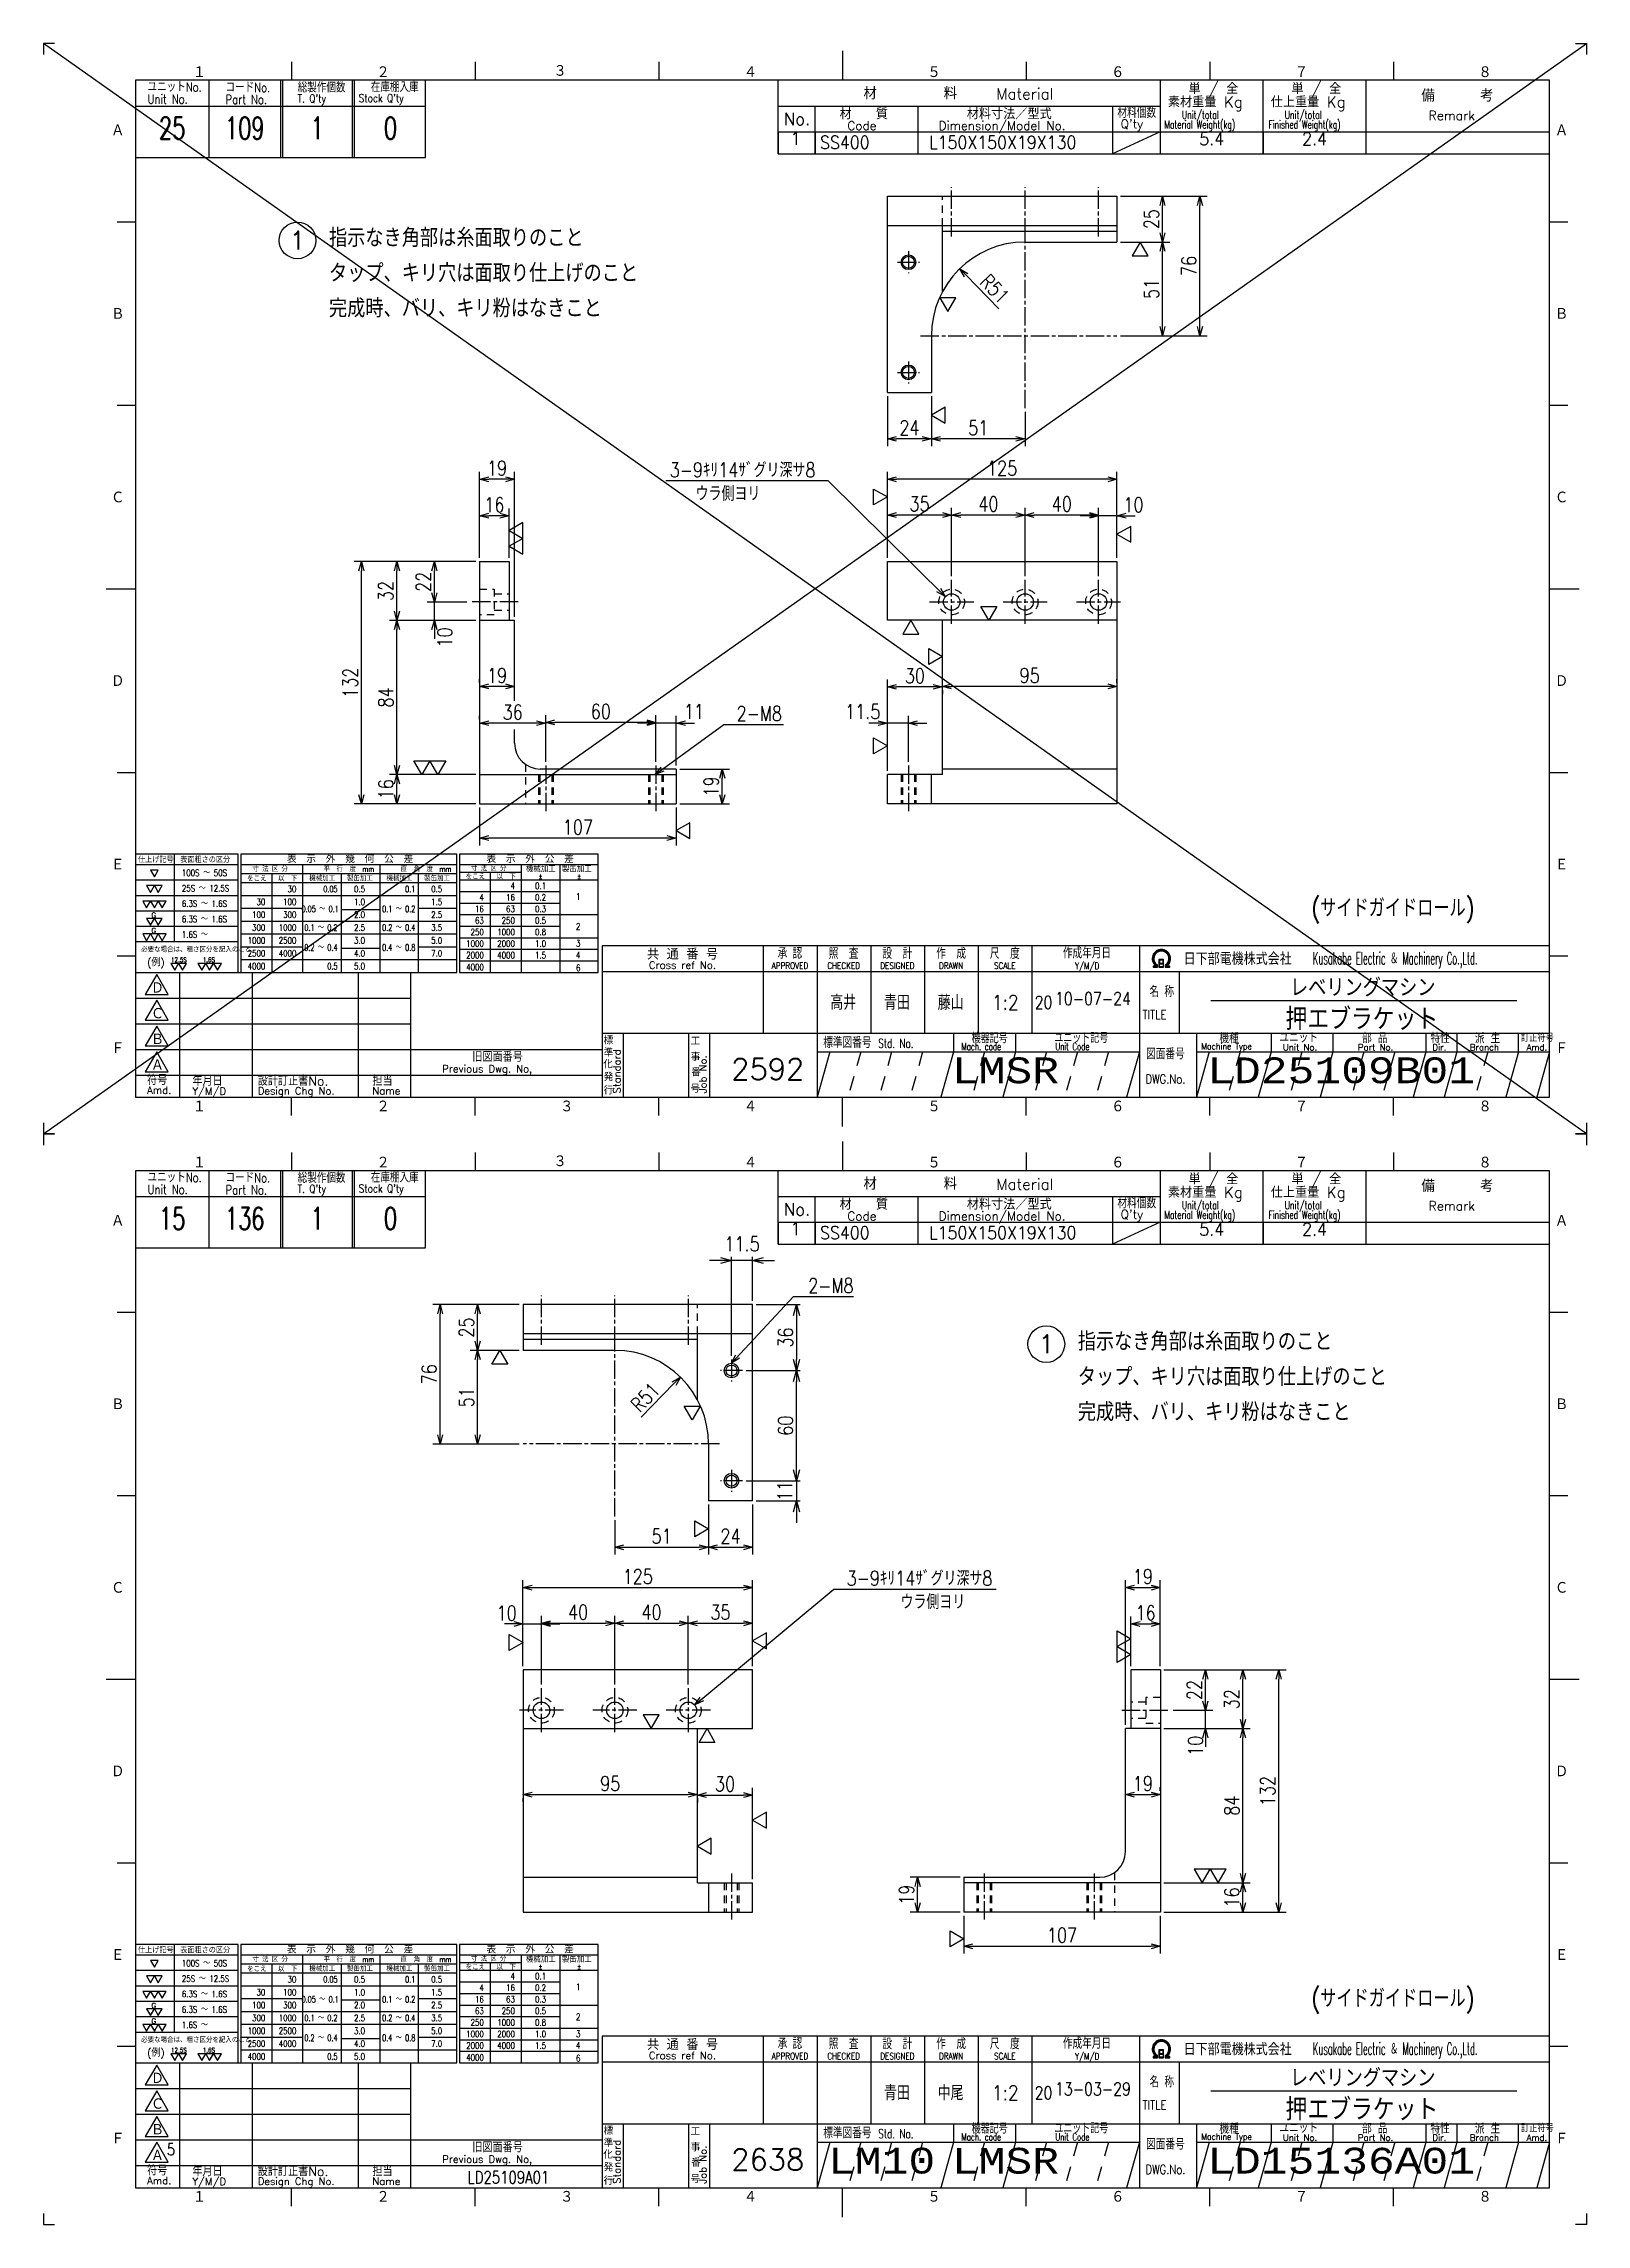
# Model space of a CAD drawing. Extents: x 0 to 840, y 0 to 1188.
import ezdxf
from ezdxf.enums import TextEntityAlignment as Align

# ---------------------------------------------------------------- set-up
doc = ezdxf.new("R2010")
doc.units = 0
doc.header["$LTSCALE"] = 2
for name, pattern in [('GEN3A', [3.5, 2, -1.5]), ('GEN7A', [7.5, 5, -0.75, 1, -0.75]), ('HIDDEN2', [3.5, 2, -1.5])]:
    doc.linetypes.add(name, pattern=pattern)
doc.layers.get('0').update_dxf_attribs({"linetype": 'CONTINUOUS'})
doc.layers.get('DEFPOINTS').update_dxf_attribs({"linetype": 'CONTINUOUS'})
for name, color, linetype in [('2', 5, 'CONTINUOUS'), ('4', 3, 'CONTINUOUS'), ('5', 3, 'CONTINUOUS'), ('6', 52, 'CONTINUOUS'), ('7A', 4, 'GEN7A'), ('8', 1, 'CONTINUOUS'), ('9', 3, 'HIDDEN2'), ('RAHM2', 1, 'CONTINUOUS'), ('RAHM3', 52, 'CONTINUOUS')]:
    doc.layers.add(name, color=color, linetype=linetype)
doc.layers.add('AM_5', color=92, linetype='CONTINUOUS', lineweight=25)
doc.styles.add('DIMENSION', font='monotxt.shx', dxfattribs={"bigfont": 'bigfont.shx'})
doc.styles.get("Standard").update_dxf_attribs({"font": 'romans.shx', "width": 0.8, "bigfont": 'extfont.shx'})
doc.dimstyles.new('GEN-ISO', dxfattribs={"dimscale": 2, "dimtxt": 4, "dimasz": 2.5, "dimexe": 2, "dimexo": 1, "dimgap": 1, "dimtad": 3, "dimdec": 3, "dimrnd": 0.001, "dimdsep": 46, "dimtxsty": 'Standard', "dimblk": 'OPEN30', "dimcen": 0, "dimclrt": 52, "dimadec": 0, "dimazin": 0, "dimtp": 0.1, "dimtm": 0.1, "dimtfac": 0.6, "dimtdec": 3, "dimtmove": 2, "dimatfit": 3, "dimldrblk": 'OPEN30', "dimfxl": 1, "dimarcsym": 0})
doc.dimstyles.new('GEN-ISO$0', dxfattribs={"dimscale": 2, "dimtxt": 4, "dimasz": 3, "dimexe": 1, "dimexo": 1, "dimgap": 1, "dimtad": 3, "dimrnd": 0.01, "dimdsep": 46, "dimtxsty": 'Standard', "dimblk": 'OPEN30', "dimcen": 0, "dimclrd": 256, "dimclre": 256, "dimclrt": 7, "dimazin": 2, "dimtp": 0.1, "dimtm": 0.1, "dimtfac": 0.6, "dimtdec": 3, "dimtmove": 2, "dimatfit": 3, "dimldrblk": 'OPEN30', "dimfxl": 1, "dimarcsym": 0})
doc.dimstyles.new('GEN-ISO$4', dxfattribs={"dimscale": 2, "dimtxt": 4, "dimasz": 2.5, "dimexe": 2, "dimexo": 1, "dimgap": 1, "dimtad": 1, "dimdec": 3, "dimrnd": 0.001, "dimdsep": 46, "dimtxsty": 'Standard', "dimblk": 'OPEN30', "dimcen": 0, "dimclrt": 52, "dimadec": 0, "dimazin": 0, "dimtp": 0.1, "dimtm": 0.1, "dimtfac": 0.6, "dimtdec": 3, "dimtmove": 0, "dimatfit": 3, "dimldrblk": 'OPEN30', "dimfxl": 1, "dimarcsym": 0})

msp = doc.modelspace()

# ---------------------------------------------------------------- texts
at = {"color": 52, "insert": (69.3144, 40.8348), "char_height": 6.4, "attachment_point": 5}
msp.add_mtext('5', dxfattribs=at)
at = {"layer": '5', "color": 52, "char_height": 8}
for s, insert, attachment_point in [('3-9ｷﾘ14ｻﾞグリ深サ8', (420.2217, 955.7367), 6), ('2-M8', (377.3052, 823.1205), 4), ('高井', (428.324, 665.6094), 4), ('青田', (457.5729, 665.6094), 4), ('藤山', (486.8219, 665.6094), 4), ('2-M8', (440.983, 511.4012), 6), ('3-9ｷﾘ14ｻﾞグリ深サ8', (437.2226, 351.9807), 4), ('青田', (457.573, 71.6094), 4), ('中尾', (486.8219, 71.6094), 4)]:
    msp.add_mtext(s, dxfattribs=dict(at, insert=insert, attachment_point=attachment_point))
at = {"layer": '6'}
for s, height, width, p in [('指示なき角部は糸面取りのこと', 10, 0.9, (155.3768, 1077.2286)), ('タップ、キリ穴は面取り仕上げのこと', 10, 0.9, (155.3768, 1058.0286)), ('完成時、バリ、キリ粉はなきこと', 10, 0.9, (155.3768, 1038.8286)), ('ウラ側ヨリ', 8, 0.8, (355.0228, 938.9074)), ('(サイドガイドロール)', 10, 0.8, (690.2788, 712.1449)), ('指示なき角部は糸面取りのこと', 10, 0.9, (563.1021, 475.9759)), ('タップ、キリ穴は面取り仕上げのこと', 10, 0.9, (563.1021, 456.7759)), ('完成時、バリ、キリ粉はなきこと', 10, 0.9, (563.1021, 437.5759)), ('ウラ側ヨリ', 8, 0.8, (466.5815, 335.1514)), ('(サイドガイドロール)', 10, 0.8, (690.2788, 118.1449))]:
    msp.add_text(s, height=height, dxfattribs=dict(at, width=width)).set_placement(p)

# ---------------------------------------------------------------- blocks, each defined once
blk = doc.blocks.new('1A3ﾌﾞﾋﾝ')
at = {"layer": 'RAHM2', "color": 5, "linetype": 'Continuous'}
for p, q in [((3, 297), (0, 297)), ((0, 297), (0, 294)), ((417, 297), (420, 297)), ((420, 297), (420, 294)), ((67.5, 292), (67.5, 287)), ((117.5, 292), (117.5, 287)), ((167.5, 292), (167.5, 287)), ((217.5, 295), (217.5, 287)), ((267.5, 292), (267.5, 287)), ((317.5, 292), (317.5, 287)), ((367.5, 292), (367.5, 287)), ((410, 287), (25, 287)), ((25, 287), (25, 10)), ((104, 266), (104, 287)), ((410, 10), (410, 287)), ((25, 266), (64.5, 266)), ((64.5, 266), (104, 266)), ((20, 248.5), (25, 248.5)), ((410, 248.5), (415, 248.5)), ((20, 198.5), (25, 198.5)), ((410, 198.5), (415, 198.5)), ((17, 148.5), (25, 148.5)), ((410, 148.5), (418, 148.5)), ((20, 98.5), (25, 98.5)), ((410, 98.5), (415, 98.5)), ((20, 48.5), (25, 48.5)), ((410, 48.5), (415, 48.5)), ((25, 10), (410, 10)), ((67.5, 5), (67.5, 10)), ((117.5, 5), (117.5, 10)), ((217.5, 2), (217.5, 10)), ((267.5, 5), (267.5, 10)), ((317.5, 5), (317.5, 10)), ((367.5, 5), (367.5, 10)), ((0, 3), (0, 0)), ((0, 0), (3, 0)), ((420, 0), (417, 0)), ((420, 3), (420, 0))]:
    blk.add_line(p, q, dxfattribs=at)
at = {"layer": 'RAHM2', "color": 7, "linetype": 'Continuous'}
for p, q in [((45, 287), (45, 266)), ((64.5, 287), (64.5, 266)), ((65, 287), (65, 266)), ((84, 287), (84, 266)), ((84.5, 287), (84.5, 266)), ((200, 267), (200, 287)), ((304, 287), (304, 267)), ((332, 267), (332, 287)), ((360, 287), (360, 267)), ((25, 280), (64.5, 280)), ((64.5, 280), (104, 280)), ((200, 280), (304, 280)), ((210, 267), (210, 280)), ((238, 280), (238, 267)), ((291, 280), (291, 267)), ((200, 273), (410, 273)), ((200, 267), (410, 267)), ((195.93, 51.26), (195.93, 27.42)), ((210.55, 51.26), (210.55, 10)), ((225.18, 51.26), (225.18, 27.42)), ((239.8, 51.26), (239.8, 27.42)), ((254.43, 51.26), (254.43, 27.42)), ((269.05, 51.26), (269.05, 27.42)), ((298.3, 51.26), (298.3, 10)), ((25, 44), (100, 44)), ((37, 44), (37, 10)), ((56.8, 44), (56.8, 10)), ((85.6, 44), (85.6, 10)), ((100, 10), (100, 44)), ((152.05, 44.26), (410, 44.26)), ((269.05, 44.26), (269.05, 27.42)), ((298.3, 44.26), (298.3, 44.26)), ((309.17, 44.26), (309.17, 27.42)), ((25, 37), (100, 37)), ((25, 30), (100, 30)), ((152.05, 27.42), (410, 27.42)), ((157.77, 27.42), (157.77, 10)), ((175.59, 27.42), (175.59, 10)), ((181.3, 27.42), (181.3, 10)), ((247.73, 27.42), (247.73, 22.42)), ((264.59, 27.42), (264.59, 22.42)), ((313.83, 27.42), (313.83, 10)), ((334.15, 27.42), (334.15, 22.42)), ((351, 27.42), (351, 22.42)), ((376.29, 27.42), (376.29, 22.42)), ((384.72, 27.42), (384.72, 22.42)), ((401.57, 22.42), (401.57, 27.42)), ((25, 23), (100, 23)), ((100, 23), (152.05, 23)), ((210.55, 22.42), (298.3, 22.42)), ((313.83, 22.42), (410, 22.42)), ((25, 16), (100, 16)), ((100, 16), (152.05, 16)), ((167.5, 5), (167.5, 10))]:
    blk.add_line(p, q, dxfattribs=at)
at = {"layer": 'RAHM2', "color": 3, "linetype": 'Continuous'}
for p, q in [((317.73, 36.35), (401.03, 36.35)), ((214.02, 22.42), (210.55, 10)), ((247.73, 22.42), (244.26, 10)), ((264.59, 22.42), (261.12, 10)), ((298.3, 22.42), (294.83, 10)), ((334.15, 22.42), (330.68, 10)), ((351, 22.42), (347.54, 10)), ((376.29, 22.42), (372.82, 10)), ((384.72, 22.42), (381.25, 10)), ((410, 22.42), (406.54, 10))]:
    blk.add_line(p, q, dxfattribs=at)
at = {"layer": 'RAHM2', "color": 3, "linetype": 'GEN3A'}
for p, q in [((222.44, 22.42), (218.98, 10)), ((230.87, 22.42), (227.41, 10)), ((239.3, 22.42), (235.84, 10)), ((256.16, 22.42), (252.69, 10)), ((273.01, 22.42), (269.55, 10)), ((281.44, 22.42), (277.98, 10)), ((289.87, 22.42), (286.41, 10)), ((325.72, 22.42), (322.25, 10)), ((342.57, 22.42), (339.11, 10)), ((359.43, 22.42), (355.97, 10)), ((367.86, 22.42), (364.39, 10)), ((393.14, 22.42), (389.68, 10))]:
    blk.add_line(p, q, dxfattribs=at)
at = {"layer": 'RAHM2', "color": 5, "linetype": 'Continuous'}
blk.add_lwpolyline([(410, 51.26), (152.05, 51.26), (152.05, 10)], dxfattribs=at)
at = {"layer": 'RAHM2', "color": 7, "linetype": 'Continuous'}
for points in [[(30.79, 43.41), (27.65, 37.97), (33.92, 37.97)], [(30.79, 36.41), (27.65, 30.97), (33.92, 30.97)], [(30.79, 29.41), (27.65, 23.97), (33.92, 23.97)], [(30.79, 22.41), (27.65, 16.97), (33.92, 16.97)]]:
    blk.add_lwpolyline(points, close=True, dxfattribs=at)
for points in [[(302.02, 45.4), (303.22, 45.4), (303.22, 46.01)], [(302.02, 45.58), (302.97, 45.58), (302.97, 45.91)], [(302.72, 45.82), (302.72, 45.75), (302.02, 45.75), (302.02, 45.4)], [(303.62, 47.51), (303.62, 45.4), (304.92, 45.4), (304.92, 47.51), (303.62, 47.51)], [(303.77, 47.36), (303.77, 46.53), (304.77, 46.53), (304.77, 47.36), (303.77, 47.36)], [(304.77, 46.38), (304.77, 45.55), (303.77, 45.55), (303.77, 46.38), (304.77, 46.38)], [(305.32, 45.98), (305.32, 45.4), (306.58, 45.4), (306.58, 45.75), (305.85, 45.75), (305.85, 45.8)], [(305.57, 45.87), (305.57, 45.58), (306.58, 45.58)]]:
    blk.add_lwpolyline(points, dxfattribs=at)
at = {"layer": 'RAHM2', "color": 3, "linetype": 'Continuous'}
for points in [[(317.29, 22.42), (313.83, 10)], [(401.57, 22.42), (401.57, 22.42), (398.11, 10)]]:
    blk.add_lwpolyline(points, dxfattribs=at)
at = {"layer": 'RAHM2', "color": 7, "linetype": 'Continuous'}
for radius, start, end in [(2.5, 308.27062, 230.89517), (2.28, 303.99488, 234.40132), (2.06, 299.8294, 238.47562)]:
    blk.add_arc((304.3, 47.76), radius, start, end, dxfattribs=at)
at = {"layer": 'RAHM2', "color": 5, "linetype": 'Continuous'}
blk.add_text('３', height=3.31, dxfattribs=at).set_placement((140.6, 289.58), align=Align.MIDDLE)
at = {"layer": 'RAHM2', "color": 7, "linetype": 'Continuous'}
for s, height, width, p in [('ユニットNo.', 2.5, 0.8, (28.29, 283.92)), ('コードNo.', 2.5, 0.8, (49.52, 283.81)), ('総製作個数', 2.5, 0.8, (69.17, 283.72)), ('在庫棚入庫', 2.5, 0.8, (89.08, 283.82)), ('Unit No.', 2.5, 0.8, (28.29, 280.64)), ('Part No.', 2.5, 0.8, (49.52, 280.53)), ("T. Q'ty", 2.2, 0.8, (69.17, 280.96)), ("Stock Q'ty", 2.2, 0.8, (85.8, 281.06)), ('材料個数', 3, 0.8, (292.32, 276.75)), ('Material Weight(kg)', 2.2, 0.68, (305.1, 273.86)), ('Unit/total', 2.2, 0.7, (309.86, 276.49)), ('Finished Weight(kg)', 2.2, 0.68, (333.46, 273.86)), ('Unit/total', 2.2, 0.7, (337.86, 276.49)), ('作成年月日', 3, 0.7, (277.49, 47.82)), ('Kusakabe Electric ＆ Machinery Co.,Ltd.', 3.3108, 0.5, (345.56, 46.19)), ('Y/M/D', 1.8, 0.8, (280.79, 44.87)), ('20', 3.5, 0.8, (269.81, 34.08)), ('名 称', 3, 0.7, (301.06, 37.33)), ('TITLE', 2.5, 0.8, (299.18, 31.25)), ('標準図番号', 3, 0.7, (212.26, 23.44)), ('Std. No.', 2.5, 0.7, (227.23, 23.44)), ('Mach. code', 2, 0.7, (249.86, 22.83)), ('機器記号', 2.5, 0.7, (252.65, 24.77)), ('ユニット記号', 2.5, 0.7, (275.14, 24.85)), ('Unit Code', 2, 0.7, (275.45, 22.83)), ('Machine Type', 1.7, 0.9, (315.15, 23.05)), ('訂正符号', 2, 0.8, (402.2, 25.16)), ('図面番号', 3, 0.7, (300.15, 20.37))]:
    blk.add_text(s, height=height, dxfattribs=dict(at, width=width)).set_placement(p)
at = {"layer": 'RAHM2', "color": 5, "linetype": 'Continuous'}
for s, p in [('１', (40.6, 287.58)), ('２', (90.6, 287.58)), ('４', (190.6, 287.58)), ('５', (240.6, 287.58)), ('６', (290.6, 287.58)), ('７', (340.6, 287.58)), ('８', (390.6, 287.58)), ('Ａ', (18.36, 271.74)), ('Ａ', (411.44, 271.74)), ('Ｂ', (18.36, 221.74)), ('Ｂ', (411.44, 221.74)), ('Ｃ', (18.36, 171.74)), ('Ｃ', (411.44, 171.74)), ('Ｄ', (18.36, 121.74)), ('Ｄ', (411.44, 121.74)), ('Ｅ', (18.36, 71.74)), ('Ｅ', (411.44, 71.74)), ('Ｆ', (18.36, 21.74)), ('Ｆ', (411.44, 21.74)), ('１', (40.6, 5.87)), ('２', (90.6, 5.87)), ('３', (140.6, 5.87)), ('４', (190.6, 5.87)), ('５', (240.6, 5.87)), ('６', (290.6, 5.87)), ('７', (340.6, 5.87)), ('８', (390.6, 5.87))]:
    blk.add_text(s, height=3.31, dxfattribs=at).set_placement(p)
at = {"layer": 'RAHM2', "color": 7, "linetype": 'Continuous'}
for s, height, p in [('材\u3000\u3000\u3000\u3000\u3000料', 3.311, (223.18, 281.82)), ('単 / 全', 3, (311.71, 283.26)), ('単 / 全', 3, (339.71, 283.26)), ('材\u3000\u3000質', 3, (216.68, 276.39)), ('材料寸法／型式', 3, (251.33, 276.39)), ('Material', 3, (259.34, 281.82)), ('素材重量 Kg', 3, (306.08, 279.63)), ('仕上重量 Kg', 3, (334.08, 279.63)), ('備     考', 3.311, (375.08, 281.21)), ('No.', 3.311, (201.5, 274.82)), ('Code', 2.4, (218.82, 273.45)), ('Dimension/Model No.', 2.4, (243.65, 273.45)), ("Q'ty", 2.4, (293.19, 273.93)), ('Remark', 2.5, (377.03, 276.16)), ('Ｄ', 3.2, (29.23, 38.2)), ('Ｃ', 3.2, (29.23, 31.2)), ('Ｂ', 3.2, (29.23, 24.2)), ('標', 2, (152.44, 24.43)), ('工', 2, (176.15, 24.24)), ('機種', 2.4, (320.08, 24.76)), ('ユニット', 2.4, (336.39, 24.96)), ('Unit No.', 1.7, (337.39, 22.76)), ('Part No.', 1.7, (357.81, 22.76)), ('部 品', 2.4, (358.93, 24.79)), ('特性', 2.4, (377.55, 24.78)), ('Dir.', 1.7, (378.09, 22.76)), ('Branch', 1.7, (388.28, 22.76)), ('派 生', 2.4, (389.65, 24.72)), ('Amd.', 1.7, (403.74, 22.76)), ('Ａ', 3.2, (29.23, 17.2)), ('Previous Dwg. No,', 2, (108.5, 16.75)), ('旧図面番号', 2.5, (116.71, 19.69)), ('化', 2, (152.37, 17.95)), ('準', 2, (152.47, 21.11)), ('事', 2, (176.17, 19.92)), ('番', 2, (176.31, 15.76)), ('Amd.', 2, (28.17, 10.93)), ('符号', 2.5, (28.17, 13.37)), ('Y/M/D', 2, (40.49, 10.7)), ('年月日', 2.5, (40.49, 13.14)), ('設計訂正書No.', 2.5, (58.29, 13.18)), ('Design Chg No.', 2, (58.29, 10.75)), ('担当', 2.5, (89.5, 13.18)), ('Name', 2, (89.5, 10.75)), ('行', 2, (152.46, 10.82)), ('発', 2, (152.46, 14.47)), ('号', 2, (176.11, 11.28))]:
    blk.add_text(s, height=height, dxfattribs=at).set_placement(p)
for s, height, p in [('共 通 番 号', 3, (173.93, 49.14)), ('Cross ref No.', 2, (173.93, 46.01))]:
    blk.add_text(s, height=height, dxfattribs=at).set_placement(p, align=Align.MIDDLE)
for s, height, width, p in [('承 認', 3, 0.7, (203.18, 49.35)), ('照  査', 3, 0.7, (217.8, 49.35)), ('設  計', 3, 0.7, (232.43, 49.35)), ('作  成', 3, 0.7, (247.05, 49.35)), ('尺  度', 3, 0.7, (261.67, 49.35)), ('APPROVED', 1.8, 0.8, (203.18, 45.85)), ('CHECKED', 1.8, 0.8, (217.8, 45.85)), ('DESIGNED', 1.8, 0.8, (232.43, 45.85)), ('DRAWN', 1.8, 0.8, (247.05, 45.85)), ('SCALE', 1.8, 0.8, (261.67, 45.85)), ('DWG.No.', 2.5, 0.8, (305.41, 14.96))]:
    blk.add_text(s, height=height, dxfattribs=dict(at, width=width)).set_placement(p, align=Align.MIDDLE)
at = {"layer": 'RAHM2', "color": 7, "linetype": 'Continuous', "width": 0.844147}
blk.add_text('日下部電機株式会社', height=3.311, dxfattribs=at).set_placement((310.35, 46.06), (339.79, 46.06), align=Align.FIT)
at = {"layer": 'RAHM2', "color": 7, "linetype": 'Continuous'}
for s, p in [('Standard', (157.07, 11.05)), ('Job No.', (180.5, 11.05))]:
    blk.add_text(s, height=2, rotation=90, dxfattribs=at).set_placement(p)
at = {"layer": 'RAHM2', "color": 5, "linetype": 'Continuous', "width": 0.7}
for tag, p in [('HEADER3', (35, 274.01)), ('HEADER4', (54.75, 274)), ('HEADER15', (74.49, 274)), ('HEADER16', (94.43, 274))]:
    blk.add_attdef(tag, text='', height=6, dxfattribs=at).set_placement(p, align=Align.MIDDLE)
at = {"layer": 'RAHM2', "color": 7, "linetype": 'Continuous'}
blk.add_attdef('HEADER5', text='', height=2.5, dxfattribs=at).set_placement((63.69, 267.1), align=Align.BOTTOM_RIGHT)
for tag, height, width, p in [('HEADER1', 5, 0.9, (359.12, 40.15)), ('GEN-TITLE-SCA', 4, 0.85, (261.79, 35.85)), ('HEADER2', 6, 0.9, (358.89, 31.68)), ('HEADER11', 3.2, 0.63, (46.91, 19.38)), ('HEADER9', 3.33, 0.8, (71.4, 19.2)), ('HEADER10', 3.5, 0.8, (92.57, 19.22)), ('HEADER14', 3.31, 0.8, (126.54, 12.82))]:
    blk.add_attdef(tag, text='', height=height, dxfattribs=dict(at, width=width)).set_placement(p, align=Align.MIDDLE)
blk.add_attdef('HEADER7', text='', height=5, dxfattribs=at).set_placement((174.38, 35.8), align=Align.MIDDLE)
at = {"layer": 'RAHM2', "color": 7, "linetype": 'Continuous', "width": 0.8}
blk.add_attdef('GEN-TITLE-DAT', text='', height=3.5, dxfattribs=at).set_placement((275.35, 34.1), align=Align.BOTTOM_LEFT)
at = {"layer": 'RAHM2', "color": 5, "linetype": 'Continuous'}
blk.add_attdef('HEADER6', text='', height=5.8, dxfattribs=at).set_placement((207.09, 13.03), align=Align.BOTTOM_RIGHT)
at = {"layer": 'RAHM2', "color": 5, "linetype": 'Continuous', "style": 'DIMENSION', "width": 1.2}
for tag, p in [('HEADER13', (213.56, 11.75)), ('HEADER12', (247.26, 11.72)), ('GEN-TITLE-DWG', (316.79, 11.74))]:
    blk.add_attdef(tag, text='', height=7.02, dxfattribs=at).set_placement(p, align=Align.BOTTOM_LEFT)
blk.add_attdef('HEADER8', text='', height=7.02, dxfattribs=at).set_placement((406.69, 11.71), align=Align.BOTTOM_RIGHT)
blk = doc.blocks.new('STDBUHIN')
at = {"color": 7}
for p, q in [((0, 0), (0, -6)), ((10, 0), (10, -6)), ((38, 0), (38, -6)), ((91, 0), (91, -6)), ((104, 0), (104, -6)), ((132, 0), (132, -6)), ((160, 0), (160, -6)), ((0, -6), (210, -6))]:
    blk.add_line(p, q, dxfattribs=at)
at = {"layer": 'RAHM3', "color": 7, "width": 0.9}
for tag, p in [('1GENST', (4.710911, -4.609434)), ('4GENST', (96.434633, -4.658422)), ('5GENST', (118, -4.729)), ('6GENST', (146, -4.729))]:
    blk.add_attdef(tag, text='', height=3.5, dxfattribs=at).set_placement(p, align=Align.BOTTOM_CENTER)
at = {"layer": 'RAHM3', "color": 7}
for tag, p, width in [('2GENST', (11.373533, -4.658422), 0.8), ('3GENST', (41.070972, -4.658422), 0.8), ('7GENST', (162.759538, -4.671383), 0.9)]:
    blk.add_attdef(tag, p, '', height=3.5, dxfattribs=dict(at, width=width))
blk = doc.blocks.new('GENBALLOON1')
blk.add_circle((0, 0), 5)
at = {"flags": 1}
blk.add_attdef('GEN_PARENT', text='', height=2.5, dxfattribs=at).set_placement((0, 0), align=Align.MIDDLE)
blk.add_attdef('REF_NO', text='', height=3.5).set_placement((0, 0), align=Align.MIDDLE)
at = {"color": 7, "flags": 1}
for tag, p in [('5GENINF', (6.43, 0.96)), ('6GENINF', (6.43, 0.63)), ('7GENINF', (6.43, 0.3)), ('8GENINF', (6.43, -0.04)), ('9GENINF', (6.43, -0.37)), ('3GENINF', (6.43, -2.34)), ('4GENINF', (6.43, -2.67)), ('20GENINF', (6.43, -4.7)), ('21GENINF', (6.43, -5.04)), ('22GENINF', (6.43, -5.37)), ('10GENINF', (6.43, -0.7)), ('11GENINF', (6.43, -1)), ('12GENINF', (6.43, -1.34)), ('13GENINF', (6.43, -1.67)), ('14GENINF', (6.43, -2)), ('15GENINF', (6.43, -3)), ('16GENINF', (6.43, -3.34)), ('17GENINF', (6.43, -3.7)), ('18GENINF', (6.43, -4.04)), ('19GENINF', (6.43, -4.37))]:
    blk.add_attdef(tag, p, '', height=0.2, dxfattribs=at)
blk = doc.blocks.new('_Open30')
at = {"color": 0, "linetype": 'ByBlock', "lineweight": -2}
for p, q in [((-1, 0.27), (0, 0)), ((0, 0), (-1, -0.27)), ((0, 0), (-1, 0))]:
    blk.add_line(p, q, dxfattribs=at)
blk = doc.blocks.new('*D21')
at = {"layer": '5', "color": 0, "lineweight": -2, "transparency": 16777216}
for p, q in [((501, 168.1), (501, 147.5)), ((608, 168.1), (608, 147.5)), ((506, 151.5), (603, 151.5))]:
    blk.add_line(p, q, dxfattribs=at)
at = {"layer": 'DEFPOINTS', "color": 0, "transparency": 16777216}
for p in [(501, 170.1), (608, 170.1), (608, 151.5)]:
    blk.add_point(p, dxfattribs=at)
at = {"layer": '5', "color": 0, "lineweight": -2, "transparency": 16777216, "xscale": 5, "yscale": 5, "zscale": 5, "rotation": 180}
blk.add_blockref('_Open30', (501, 151.5), dxfattribs=at)
at = {"layer": '5', "color": 0, "lineweight": -2, "transparency": 16777216, "xscale": 5, "yscale": 5, "zscale": 5}
blk.add_blockref('_Open30', (608, 151.5), dxfattribs=at)
at = {"layer": '5', "color": 52, "transparency": 16777216, "insert": (554.5, 157.5), "char_height": 8, "attachment_point": 5}
blk.add_mtext('107', dxfattribs=at)
blk = doc.blocks.new('*D8')
at = {"layer": '5', "color": 0, "lineweight": -2, "transparency": 16777216}
for p, q in [((256, 327.1), (251, 327.1)), ((261, 304.1), (261, 331.1)), ((261, 327.1), (271, 327.1)), ((271, 294.1), (271, 331.1)), ((276, 327.1), (281, 327.1))]:
    blk.add_line(p, q, dxfattribs=at)
at = {"layer": 'DEFPOINTS', "color": 0, "transparency": 16777216}
for p in [(271, 327.1), (261, 302.1), (271, 292.1)]:
    blk.add_point(p, dxfattribs=at)
at = {"layer": '5', "color": 0, "lineweight": -2, "transparency": 16777216, "xscale": 5, "yscale": 5, "zscale": 5}
blk.add_blockref('_Open30', (261, 327.1), dxfattribs=at)
at = {"layer": '5', "color": 0, "lineweight": -2, "transparency": 16777216, "xscale": 5, "yscale": 5, "zscale": 5, "rotation": 180}
blk.add_blockref('_Open30', (271, 327.1), dxfattribs=at)
at = {"layer": '5', "color": 52, "transparency": 16777216, "insert": (252.1, 333), "char_height": 8, "attachment_point": 5}
blk.add_mtext('10', dxfattribs=at)
blk = doc.blocks.new('*D9')
at = {"layer": '5', "color": 0, "lineweight": -2, "transparency": 16777216}
for p, q in [((261, 304.1), (261, 350.9)), ((266, 346.9), (381, 346.9)), ((386, 304.1), (386, 350.9))]:
    blk.add_line(p, q, dxfattribs=at)
at = {"layer": 'DEFPOINTS', "color": 0, "transparency": 16777216}
for p in [(386, 346.9), (261, 302.1), (386, 302.1)]:
    blk.add_point(p, dxfattribs=at)
at = {"layer": '5', "color": 0, "lineweight": -2, "transparency": 16777216, "xscale": 5, "yscale": 5, "zscale": 5, "rotation": 180}
blk.add_blockref('_Open30', (261, 346.9), dxfattribs=at)
at = {"layer": '5', "color": 0, "lineweight": -2, "transparency": 16777216, "xscale": 5, "yscale": 5, "zscale": 5}
blk.add_blockref('_Open30', (386, 346.9), dxfattribs=at)
at = {"layer": '5', "color": 52, "transparency": 16777216, "insert": (323.5, 352.9), "char_height": 8, "attachment_point": 5}
blk.add_mtext('125', dxfattribs=at)
blk = doc.blocks.new('*D7')
at = {"layer": '5', "color": 0, "lineweight": -2, "transparency": 16777216}
for p, q in [((351, 294.1), (351, 331.5)), ((356, 327.5), (381, 327.5)), ((386, 304.1), (386, 331.5))]:
    blk.add_line(p, q, dxfattribs=at)
at = {"layer": 'DEFPOINTS', "color": 0, "transparency": 16777216}
for p in [(386, 327.5), (386, 302.1), (351, 292.1)]:
    blk.add_point(p, dxfattribs=at)
at = {"layer": '5', "color": 0, "lineweight": -2, "transparency": 16777216, "xscale": 5, "yscale": 5, "zscale": 5, "rotation": 180}
blk.add_blockref('_Open30', (351, 327.5), dxfattribs=at)
at = {"layer": '5', "color": 0, "lineweight": -2, "transparency": 16777216, "xscale": 5, "yscale": 5, "zscale": 5}
blk.add_blockref('_Open30', (386, 327.5), dxfattribs=at)
at = {"layer": '5', "color": 52, "transparency": 16777216, "insert": (368.5, 333.5), "char_height": 8, "attachment_point": 5}
blk.add_mtext('35', dxfattribs=at)
blk = doc.blocks.new('*D6')
at = {"layer": '5', "color": 0, "lineweight": -2, "transparency": 16777216}
for p, q in [((311, 294.1), (311, 331.5)), ((316, 327.5), (346, 327.5)), ((351, 294.1), (351, 331.5))]:
    blk.add_line(p, q, dxfattribs=at)
at = {"layer": 'DEFPOINTS', "color": 0, "transparency": 16777216}
for p in [(351, 327.5), (311, 292.1), (351, 292.1)]:
    blk.add_point(p, dxfattribs=at)
at = {"layer": '5', "color": 0, "lineweight": -2, "transparency": 16777216, "xscale": 5, "yscale": 5, "zscale": 5, "rotation": 180}
blk.add_blockref('_Open30', (311, 327.5), dxfattribs=at)
at = {"layer": '5', "color": 0, "lineweight": -2, "transparency": 16777216, "xscale": 5, "yscale": 5, "zscale": 5}
blk.add_blockref('_Open30', (351, 327.5), dxfattribs=at)
at = {"layer": '5', "color": 52, "transparency": 16777216, "insert": (331, 333.5), "char_height": 8, "attachment_point": 5}
blk.add_mtext('40', dxfattribs=at)
blk = doc.blocks.new('*D5')
at = {"layer": '5', "color": 0, "lineweight": -2, "transparency": 16777216}
for p, q in [((271, 294.1), (271, 331.5)), ((276, 327.5), (306, 327.5)), ((311, 294.1), (311, 331.5))]:
    blk.add_line(p, q, dxfattribs=at)
at = {"layer": 'DEFPOINTS', "color": 0, "transparency": 16777216}
for p in [(311, 327.5), (271, 292.1), (311, 292.1)]:
    blk.add_point(p, dxfattribs=at)
at = {"layer": '5', "color": 0, "lineweight": -2, "transparency": 16777216, "xscale": 5, "yscale": 5, "zscale": 5, "rotation": 180}
blk.add_blockref('_Open30', (271, 327.5), dxfattribs=at)
at = {"layer": '5', "color": 0, "lineweight": -2, "transparency": 16777216, "xscale": 5, "yscale": 5, "zscale": 5}
blk.add_blockref('_Open30', (311, 327.5), dxfattribs=at)
at = {"layer": '5', "color": 52, "transparency": 16777216, "insert": (291, 333.5), "char_height": 8, "attachment_point": 5}
blk.add_mtext('40', dxfattribs=at)
blk = doc.blocks.new('*D20')
at = {"layer": '5', "color": 0, "lineweight": -2, "transparency": 16777216}
for p, q in [((386, 188.1), (386, 237.9)), ((356, 232.1), (356, 229.9)), ((361, 233.9), (381, 233.9))]:
    blk.add_line(p, q, dxfattribs=at)
at = {"layer": 'DEFPOINTS', "color": 0, "transparency": 16777216}
for p in [(356, 234.1), (386, 233.9), (386, 186.1)]:
    blk.add_point(p, dxfattribs=at)
at = {"layer": '5', "color": 0, "lineweight": -2, "transparency": 16777216, "xscale": 5, "yscale": 5, "zscale": 5, "rotation": 180}
blk.add_blockref('_Open30', (356, 233.9), dxfattribs=at)
at = {"layer": '5', "color": 0, "lineweight": -2, "transparency": 16777216, "xscale": 5, "yscale": 5, "zscale": 5}
blk.add_blockref('_Open30', (386, 233.9), dxfattribs=at)
at = {"layer": '5', "color": 52, "transparency": 16777216, "insert": (371, 239.9), "char_height": 8, "attachment_point": 5}
blk.add_mtext('30', dxfattribs=at)
blk = doc.blocks.new('*D19')
at = {"layer": '5', "color": 0, "lineweight": -2, "transparency": 16777216}
for p, q in [((356, 236.1), (356, 238.1)), ((261, 232.1), (261, 230.1)), ((266, 234.1), (351, 234.1))]:
    blk.add_line(p, q, dxfattribs=at)
at = {"layer": 'DEFPOINTS', "color": 0, "transparency": 16777216}
for p in [(261, 234.1), (356, 234.1), (356, 234.1)]:
    blk.add_point(p, dxfattribs=at)
at = {"layer": '5', "color": 0, "lineweight": -2, "transparency": 16777216, "xscale": 5, "yscale": 5, "zscale": 5, "rotation": 180}
blk.add_blockref('_Open30', (261, 234.1), dxfattribs=at)
at = {"layer": '5', "color": 0, "lineweight": -2, "transparency": 16777216, "xscale": 5, "yscale": 5, "zscale": 5}
blk.add_blockref('_Open30', (356, 234.1), dxfattribs=at)
at = {"layer": '5', "color": 52, "transparency": 16777216, "insert": (308.5, 240.1), "char_height": 8, "attachment_point": 5}
blk.add_mtext('95', dxfattribs=at)
blk = doc.blocks.new('*D27')
at = {"layer": '5', "color": 0, "lineweight": -2, "transparency": 16777216}
for p, q in [((499, 189.1), (471.9, 189.1)), ((475.9, 175.1), (475.9, 184.1)), ((499, 170.1), (471.9, 170.1))]:
    blk.add_line(p, q, dxfattribs=at)
at = {"layer": 'DEFPOINTS', "color": 0, "transparency": 16777216}
for p in [(475.9, 189.1), (501, 189.1), (501, 170.1)]:
    blk.add_point(p, dxfattribs=at)
at = {"layer": '5', "color": 0, "lineweight": -2, "transparency": 16777216, "xscale": 5, "yscale": 5, "zscale": 5}
for p, rotation in [((475.9, 189.1), 90), ((475.9, 170.1), 270)]:
    blk.add_blockref('_Open30', p, dxfattribs=dict(at, rotation=rotation))
at = {"layer": '5', "color": 52, "transparency": 16777216, "insert": (469.9, 179.6), "char_height": 8, "attachment_point": 5, "rotation": 90}
blk.add_mtext('19', dxfattribs=at)
blk = doc.blocks.new('*D25')
at = {"layer": '5', "color": 0, "lineweight": -2, "transparency": 16777216}
for p, q in [((259, 476.1), (232.3, 476.1)), ((236.3, 430.1), (236.3, 471.1)), ((257, 425.1), (232.3, 425.1))]:
    blk.add_line(p, q, dxfattribs=at)
at = {"layer": 'DEFPOINTS', "color": 0, "transparency": 16777216}
for p in [(236.3, 476.1), (261, 476.1), (259, 425.1)]:
    blk.add_point(p, dxfattribs=at)
at = {"layer": '5', "color": 0, "lineweight": -2, "transparency": 16777216, "xscale": 5, "yscale": 5, "zscale": 5}
for p, rotation in [((236.3, 476.1), 90), ((236.3, 425.1), 270)]:
    blk.add_blockref('_Open30', p, dxfattribs=dict(at, rotation=rotation))
at = {"layer": '5', "color": 52, "transparency": 16777216, "insert": (230.3, 450.6), "char_height": 8, "attachment_point": 5, "rotation": 90}
blk.add_mtext('51', dxfattribs=at)
blk = doc.blocks.new('*D24')
at = {"layer": '5', "color": 0, "lineweight": -2, "transparency": 16777216}
for p, q in [((259, 501.1), (232.3, 501.1)), ((236.3, 481.1), (236.3, 496.1)), ((259, 476.1), (232.3, 476.1))]:
    blk.add_line(p, q, dxfattribs=at)
at = {"layer": 'DEFPOINTS', "color": 0, "transparency": 16777216}
for p in [(236.3, 501.1), (261, 501.1), (261, 476.1)]:
    blk.add_point(p, dxfattribs=at)
at = {"layer": '5', "color": 0, "lineweight": -2, "transparency": 16777216, "xscale": 5, "yscale": 5, "zscale": 5}
for p, rotation in [((236.3, 501.1), 90), ((236.3, 476.1), 270)]:
    blk.add_blockref('_Open30', p, dxfattribs=dict(at, rotation=rotation))
at = {"layer": '5', "color": 52, "transparency": 16777216, "insert": (230.3, 488.6), "char_height": 8, "attachment_point": 5, "rotation": 90}
blk.add_mtext('25', dxfattribs=at)
blk = doc.blocks.new('*D23')
at = {"layer": '5', "color": 0, "lineweight": -2, "transparency": 16777216}
for p, q in [((259, 501.1), (211.9, 501.1)), ((215.9, 430.1), (215.9, 496.1)), ((259, 425.1), (211.9, 425.1))]:
    blk.add_line(p, q, dxfattribs=at)
at = {"layer": 'DEFPOINTS', "color": 0, "transparency": 16777216}
for p in [(215.9, 501.1), (261, 501.1), (261, 425.1)]:
    blk.add_point(p, dxfattribs=at)
at = {"layer": '5', "color": 0, "lineweight": -2, "transparency": 16777216, "xscale": 5, "yscale": 5, "zscale": 5}
for p, rotation in [((215.9, 501.1), 90), ((215.9, 425.1), 270)]:
    blk.add_blockref('_Open30', p, dxfattribs=dict(at, rotation=rotation))
at = {"layer": '5', "color": 52, "transparency": 16777216, "insert": (209.9, 463.1), "char_height": 8, "attachment_point": 5, "rotation": 90}
blk.add_mtext('76', dxfattribs=at)
blk = doc.blocks.new('*D22')
at = {"layer": '5', "color": 0, "lineweight": -2, "transparency": 16777216}
for p, q in [((362, 392.1), (362, 364.9)), ((386, 392.1), (386, 364.9)), ((367, 368.9), (381, 368.9))]:
    blk.add_line(p, q, dxfattribs=at)
at = {"layer": 'DEFPOINTS', "color": 0, "transparency": 16777216}
for p in [(362, 394.1), (386, 394.1), (386, 368.9)]:
    blk.add_point(p, dxfattribs=at)
at = {"layer": '5', "color": 0, "lineweight": -2, "transparency": 16777216, "xscale": 5, "yscale": 5, "zscale": 5, "rotation": 180}
blk.add_blockref('_Open30', (362, 368.9), dxfattribs=at)
at = {"layer": '5', "color": 0, "lineweight": -2, "transparency": 16777216, "xscale": 5, "yscale": 5, "zscale": 5}
blk.add_blockref('_Open30', (386, 368.9), dxfattribs=at)
at = {"layer": '5', "color": 52, "transparency": 16777216, "insert": (374, 374.9), "char_height": 8, "attachment_point": 5}
blk.add_mtext('24', dxfattribs=at)
blk = doc.blocks.new('*D26')
at = {"layer": '5', "color": 0, "lineweight": -2, "transparency": 16777216}
for p, q in [((362, 392.1), (362, 364.9)), ((311, 383.6), (311, 364.9)), ((316, 368.9), (357, 368.9))]:
    blk.add_line(p, q, dxfattribs=at)
at = {"layer": 'DEFPOINTS', "color": 0, "transparency": 16777216}
for p in [(362, 394.1), (311, 385.6), (362, 368.9)]:
    blk.add_point(p, dxfattribs=at)
at = {"layer": '5', "color": 0, "lineweight": -2, "transparency": 16777216, "xscale": 5, "yscale": 5, "zscale": 5, "rotation": 180}
blk.add_blockref('_Open30', (311, 368.9), dxfattribs=at)
at = {"layer": '5', "color": 0, "lineweight": -2, "transparency": 16777216, "xscale": 5, "yscale": 5, "zscale": 5}
blk.add_blockref('_Open30', (362, 368.9), dxfattribs=at)
at = {"layer": '5', "color": 52, "transparency": 16777216, "insert": (336.5, 374.9), "char_height": 8, "attachment_point": 5}
blk.add_mtext('51', dxfattribs=at)
blk = doc.blocks.new('*D4')
at = {"layer": '5', "color": 0, "lineweight": -2, "transparency": 16777216}
blk.add_line((325.3, 439.8), (343.2, 458), dxfattribs=at)
at = {"layer": 'DEFPOINTS', "color": 0, "transparency": 16777216}
for p in [(346.7, 461.6), (311, 425.1)]:
    blk.add_point(p, dxfattribs=at)
at = {"layer": '5', "color": 0, "lineweight": -2, "transparency": 16777216, "xscale": 5, "yscale": 5, "zscale": 5, "rotation": 45.66752967480254}
blk.add_blockref('_Open30', (346.7, 461.6), dxfattribs=at)
at = {"layer": '5', "color": 52, "transparency": 16777216, "insert": (327.6, 450.6), "char_height": 8, "attachment_point": 5, "rotation": 45.6675}
blk.add_mtext('R51', dxfattribs=at)
blk = doc.blocks.new('*D11')
at = {"layer": '5', "color": 0, "lineweight": -2, "transparency": 16777216}
for p, q in [((589, 272.1), (589, 350.9)), ((594, 346.9), (603, 346.9)), ((608, 304.1), (608, 350.9))]:
    blk.add_line(p, q, dxfattribs=at)
at = {"layer": 'DEFPOINTS', "color": 0, "transparency": 16777216}
for p in [(608, 346.9), (608, 302.1), (589, 270.1)]:
    blk.add_point(p, dxfattribs=at)
at = {"layer": '5', "color": 0, "lineweight": -2, "transparency": 16777216, "xscale": 5, "yscale": 5, "zscale": 5, "rotation": 180}
blk.add_blockref('_Open30', (589, 346.9), dxfattribs=at)
at = {"layer": '5', "color": 0, "lineweight": -2, "transparency": 16777216, "xscale": 5, "yscale": 5, "zscale": 5}
blk.add_blockref('_Open30', (608, 346.9), dxfattribs=at)
at = {"layer": '5', "color": 52, "transparency": 16777216, "insert": (598.5, 352.9), "char_height": 8, "attachment_point": 5}
blk.add_mtext('19', dxfattribs=at)
blk = doc.blocks.new('*D10')
at = {"layer": '5', "color": 0, "lineweight": -2, "transparency": 16777216}
for p, q in [((592, 304.1), (592, 331.1)), ((597, 327.1), (603, 327.1)), ((608, 304.1), (608, 331.1))]:
    blk.add_line(p, q, dxfattribs=at)
at = {"layer": 'DEFPOINTS', "color": 0, "transparency": 16777216}
for p in [(608, 327.1), (592, 302.1), (608, 302.1)]:
    blk.add_point(p, dxfattribs=at)
at = {"layer": '5', "color": 0, "lineweight": -2, "transparency": 16777216, "xscale": 5, "yscale": 5, "zscale": 5, "rotation": 180}
blk.add_blockref('_Open30', (592, 327.1), dxfattribs=at)
at = {"layer": '5', "color": 0, "lineweight": -2, "transparency": 16777216, "xscale": 5, "yscale": 5, "zscale": 5}
blk.add_blockref('_Open30', (608, 327.1), dxfattribs=at)
at = {"layer": '5', "color": 52, "transparency": 16777216, "insert": (600, 333.1), "char_height": 8, "attachment_point": 5}
blk.add_mtext('16', dxfattribs=at)
blk = doc.blocks.new('*D17')
at = {"layer": '5', "color": 0, "lineweight": -2, "transparency": 16777216}
for p, q in [((610, 302.1), (676.5, 302.1)), ((672.5, 175.1), (672.5, 297.1)), ((610, 170.1), (676.5, 170.1))]:
    blk.add_line(p, q, dxfattribs=at)
at = {"layer": 'DEFPOINTS', "color": 0, "transparency": 16777216}
for p in [(608, 302.1), (672.5, 302.1), (608, 170.1)]:
    blk.add_point(p, dxfattribs=at)
at = {"layer": '5', "color": 0, "lineweight": -2, "transparency": 16777216, "xscale": 5, "yscale": 5, "zscale": 5}
for p, rotation in [((672.5, 302.1), 90), ((672.5, 170.1), 270)]:
    blk.add_blockref('_Open30', p, dxfattribs=dict(at, rotation=rotation))
at = {"layer": '5', "color": 52, "transparency": 16777216, "insert": (666.5, 236.1), "char_height": 8, "attachment_point": 5, "rotation": 90}
blk.add_mtext('132', dxfattribs=at)
blk = doc.blocks.new('*D16')
at = {"layer": '5', "color": 0, "lineweight": -2, "transparency": 16777216}
for p, q in [((610, 186.1), (657, 186.1)), ((653, 175.1), (653, 181.1)), ((610, 170.1), (657, 170.1))]:
    blk.add_line(p, q, dxfattribs=at)
at = {"layer": 'DEFPOINTS', "color": 0, "transparency": 16777216}
for p in [(608, 186.1), (653, 186.1), (608, 170.1)]:
    blk.add_point(p, dxfattribs=at)
at = {"layer": '5', "color": 0, "lineweight": -2, "transparency": 16777216, "xscale": 5, "yscale": 5, "zscale": 5}
for p, rotation in [((653, 186.1), 90), ((653, 170.1), 270)]:
    blk.add_blockref('_Open30', p, dxfattribs=dict(at, rotation=rotation))
at = {"layer": '5', "color": 52, "transparency": 16777216, "insert": (647, 178.1), "char_height": 8, "attachment_point": 5, "rotation": 90}
blk.add_mtext('16', dxfattribs=at)
blk = doc.blocks.new('*D15')
at = {"layer": '5', "color": 0, "lineweight": -2, "transparency": 16777216}
for p, q in [((610, 270.1), (657, 270.1)), ((653, 191.1), (653, 265.1)), ((610, 186.1), (657, 186.1))]:
    blk.add_line(p, q, dxfattribs=at)
at = {"layer": 'DEFPOINTS', "color": 0, "transparency": 16777216}
for p in [(608, 270.1), (653, 270.1), (608, 186.1)]:
    blk.add_point(p, dxfattribs=at)
at = {"layer": '5', "color": 0, "lineweight": -2, "transparency": 16777216, "xscale": 5, "yscale": 5, "zscale": 5}
for p, rotation in [((653, 270.1), 90), ((653, 186.1), 270)]:
    blk.add_blockref('_Open30', p, dxfattribs=dict(at, rotation=rotation))
at = {"layer": '5', "color": 52, "transparency": 16777216, "insert": (647, 228.1), "char_height": 8, "attachment_point": 5, "rotation": 90}
blk.add_mtext('84', dxfattribs=at)
blk = doc.blocks.new('*D14')
at = {"layer": '5', "color": 0, "lineweight": -2, "transparency": 16777216}
for p, q in [((610, 302.1), (657, 302.1)), ((653, 275.1), (653, 297.1)), ((612, 270.1), (657, 270.1))]:
    blk.add_line(p, q, dxfattribs=at)
at = {"layer": 'DEFPOINTS', "color": 0, "transparency": 16777216}
for p in [(608, 302.1), (653, 302.1), (610, 270.1)]:
    blk.add_point(p, dxfattribs=at)
at = {"layer": '5', "color": 0, "lineweight": -2, "transparency": 16777216, "xscale": 5, "yscale": 5, "zscale": 5}
for p, rotation in [((653, 302.1), 90), ((653, 270.1), 270)]:
    blk.add_blockref('_Open30', p, dxfattribs=dict(at, rotation=rotation))
at = {"layer": '5', "color": 52, "transparency": 16777216, "insert": (647, 286.1), "char_height": 8, "attachment_point": 5, "rotation": 90}
blk.add_mtext('32', dxfattribs=at)
blk = doc.blocks.new('*D13')
at = {"layer": '5', "color": 0, "lineweight": -2, "transparency": 16777216}
for p, q in [((632.6, 285.1), (632.6, 290.1)), ((617, 280.1), (636.6, 280.1)), ((632.6, 270.1), (632.6, 280.1)), ((610, 270.1), (636.6, 270.1)), ((632.6, 265.1), (632.6, 260.1))]:
    blk.add_line(p, q, dxfattribs=at)
at = {"layer": 'DEFPOINTS', "color": 0, "transparency": 16777216}
for p in [(615, 280.1), (632.6, 280.1), (608, 270.1)]:
    blk.add_point(p, dxfattribs=at)
at = {"layer": '5', "color": 0, "lineweight": -2, "transparency": 16777216, "xscale": 5, "yscale": 5, "zscale": 5}
for p, rotation in [((632.6, 280.1), 270), ((632.6, 270.1), 90)]:
    blk.add_blockref('_Open30', p, dxfattribs=dict(at, rotation=rotation))
at = {"layer": '5', "color": 52, "transparency": 16777216, "insert": (627.1, 260.7), "char_height": 8, "attachment_point": 5, "rotation": 90}
blk.add_mtext('10', dxfattribs=at)
blk = doc.blocks.new('*D18')
at = {"layer": '5', "color": 0, "lineweight": -2, "transparency": 16777216}
for p, q in [((589, 236.1), (589, 238.1)), ((608, 236.1), (608, 238.1)), ((594, 234.1), (603, 234.1))]:
    blk.add_line(p, q, dxfattribs=at)
at = {"layer": 'DEFPOINTS', "color": 0, "transparency": 16777216}
for p in [(589, 234.1), (608, 234.1), (608, 234.1)]:
    blk.add_point(p, dxfattribs=at)
at = {"layer": '5', "color": 0, "lineweight": -2, "transparency": 16777216, "xscale": 5, "yscale": 5, "zscale": 5, "rotation": 180}
blk.add_blockref('_Open30', (589, 234.1), dxfattribs=at)
at = {"layer": '5', "color": 0, "lineweight": -2, "transparency": 16777216, "xscale": 5, "yscale": 5, "zscale": 5}
blk.add_blockref('_Open30', (608, 234.1), dxfattribs=at)
at = {"layer": '5', "color": 52, "transparency": 16777216, "insert": (598.5, 240.1), "char_height": 8, "attachment_point": 5}
blk.add_mtext('19', dxfattribs=at)
blk = doc.blocks.new('*D12')
at = {"layer": '5', "color": 0, "lineweight": -2, "transparency": 16777216}
for p, q in [((610, 302.1), (636.6, 302.1)), ((632.6, 285.1), (632.6, 297.1)), ((615, 280.1), (636.6, 280.1))]:
    blk.add_line(p, q, dxfattribs=at)
at = {"layer": 'DEFPOINTS', "color": 0, "transparency": 16777216}
for p in [(608, 302.1), (632.6, 302.1), (613, 280.1)]:
    blk.add_point(p, dxfattribs=at)
at = {"layer": '5', "color": 0, "lineweight": -2, "transparency": 16777216, "xscale": 5, "yscale": 5, "zscale": 5}
for p, rotation in [((632.6, 302.1), 90), ((632.6, 280.1), 270)]:
    blk.add_blockref('_Open30', p, dxfattribs=dict(at, rotation=rotation))
at = {"layer": '5', "color": 52, "transparency": 16777216, "insert": (626.6, 291.1), "char_height": 8, "attachment_point": 5, "rotation": 90}
blk.add_mtext('22', dxfattribs=at)
blk = doc.blocks.new('A$C2A7F1BD4')
for p, q in [((10.5, 32.2), (10.5, 8.4)), ((0, 29.4), (28, 29.4)), ((28.7, 29.4), (87.5, 29.4)), ((28.7, 26.95), (87.5, 26.95)), ((28.7, 24.5), (87.5, 24.5)), ((37.1, 26.95), (37.1, 0)), ((45.5, 29.4), (45.5, 0)), ((56, 26.95), (56, 0)), ((66.5, 29.4), (66.5, 0)), ((77, 26.95), (77, 0)), ((88.2, 29.4), (126, 29.4)), ((88.2, 27.3), (105, 27.3)), ((88.2, 25.2), (126, 25.2)), ((96.6, 27.3), (96.6, 0)), ((105, 29.4), (105, 0)), ((115.5, 29.4), (115.5, 0)), ((0, 8.4), (28, 8.4))]:
    blk.add_line(p, q)
for points in [[(5.16, 26.02), (6.22, 27.86), (4.1, 27.86), (5.16, 26.02)], [(3.04, 17.62), (4.1, 19.46), (1.98, 19.46), (3.04, 17.62)], [(4.1, 21.82), (5.16, 23.66), (3.04, 23.66), (4.1, 21.82)], [(5.16, 17.62), (6.22, 19.46), (4.1, 19.46), (5.16, 17.62)], [(6.22, 21.82), (7.28, 23.66), (5.16, 23.66), (6.22, 21.82)], [(7.28, 17.62), (8.35, 19.46), (6.22, 19.46), (7.28, 17.62)], [(4.1, 12.86), (5.16, 14.69), (3.04, 14.69), (4.1, 12.86)], [(6.22, 12.86), (7.28, 14.69), (5.16, 14.69), (6.22, 12.86)], [(3.04, 8.66), (4.1, 10.49), (1.98, 10.49), (3.04, 8.66)], [(5.16, 8.66), (6.22, 10.49), (4.1, 10.49), (5.16, 8.66)], [(7.28, 8.66), (8.35, 10.49), (6.22, 10.49), (7.28, 8.66)], [(10.7, 0.61), (11.76, 2.45), (9.63, 2.45), (10.7, 0.61)], [(12.82, 0.61), (13.88, 2.45), (11.76, 2.45), (12.82, 0.61)], [(18.07, 0.61), (19.13, 2.45), (17.01, 2.45), (18.07, 0.61)], [(20.19, 0.61), (21.26, 2.45), (19.13, 2.45), (20.19, 0.61)], [(22.32, 0.61), (23.38, 2.45), (21.26, 2.45), (22.32, 0.61)]]:
    blk.add_lwpolyline(points, close=True)
at = {"layer": '2'}
for points in [[(0, 0), (28, 0), (28, 32.2), (0, 32.2)], [(28.7, 0), (87.5, 0), (87.5, 32.2), (28.7, 32.2)], [(88.2, 0), (126, 0), (126, 32.2), (88.2, 32.2)]]:
    blk.add_lwpolyline(points, close=True, dxfattribs=at)
at = {"layer": '4'}
for p, q in [((0, 25.2), (28, 25.2)), ((0, 21), (28, 21)), ((28.7, 21), (87.5, 21)), ((88.2, 22.05), (115.5, 22.05)), ((88.2, 18.9), (115.5, 18.9)), ((0, 16.8), (28, 16.8)), ((0, 12.6), (28, 12.6)), ((28.7, 17.5), (45.5, 17.5)), ((28.7, 14), (87.5, 14)), ((56, 17.15), (66.5, 17.15)), ((77, 17.5), (87.5, 17.5)), ((88.2, 15.75), (126, 15.75)), ((88.2, 12.6), (115.5, 12.6)), ((28.7, 10.5), (87.5, 10.5)), ((28.7, 7), (45.5, 7)), ((56, 6.65), (66.5, 6.65)), ((77, 7), (87.5, 7)), ((88.2, 9.45), (126, 9.45)), ((88.2, 6.3), (126, 6.3)), ((28.7, 3.5), (87.5, 3.5)), ((88.2, 3.15), (126, 3.15))]:
    blk.add_line(p, q, dxfattribs=at)
at = {"width": 0.9}
for s, height, p in [('仕上げ記号', 1.54, (5.53, 29.91)), ('表面粗さの区分', 1.54, (18.98, 29.91)), ('をこえ', 1.4, (33.04, 24.85)), ('寸 法 区 分', 1.4, (36.67, 27.45)), ('以\u3000下', 1.4, (41.44, 24.85)), ('機械加工', 1.4, (50.85, 24.93)), ('平\u3000行\u3000度\u3000mm', 1.4, (58.11, 27.45)), ('製缶加工', 1.4, (61.11, 24.93)), ('機械加工', 1.4, (71.85, 24.93)), ('直\u3000角\u3000度\u3000mm', 1.4, (79.11, 27.45)), ('製缶加工', 1.4, (82.11, 24.93)), ('をこえ', 1.4, (92.54, 25.38)), ('寸 法 区 分', 1.4, (96.17, 27.62)), ('以\u3000下', 1.4, (100.94, 25.38)), ('機械加工', 1.61, (110.35, 27.35)), ('%%P', 1.4, (110.27, 25.48)), ('製缶加工', 1.61, (120.13, 27.35)), ('%%P', 1.4, (120.77, 25.48))]:
    blk.add_text(s, height=height, dxfattribs=at).set_placement(p, align=Align.CENTER)
for s, p in [('表\u3000示\u3000外\u3000幾\u3000何\u3000公\u3000差', (58.43, 29.86)), ('表\u3000示\u3000外\u3000公\u3000差', (107.45, 29.86))]:
    blk.add_text(s, height=1.96).set_placement(p, align=Align.CENTER)
for s, height, width, p in [('25S ～ 12.5S', 1.75, 0.8, (12.64, 22.06)), ('100S ～ 50S', 1.75, 0.8, (12.64, 26.26)), ('0.1', 1.75, 0.8, (108.79, 22.73)), ('6.3S ～ 1.6S', 1.75, 0.8, (12.64, 17.86)), ('0.2', 1.75, 0.8, (108.79, 19.58)), ('0.3', 1.75, 0.8, (108.79, 16.43)), ('1', 1.75, 0.8, (119.92, 19.81)), ('6.3S ～ 1.6S', 1.75, 0.8, (12.64, 13.66)), ('0.5', 1.75, 0.8, (108.79, 13.28)), ('2', 1.75, 0.8, (119.92, 11.65)), ('必要な場合は、粗さ区分を記入のこと', 1.4, 0.9, (1.56, 5.54)), ('1.6S ～ ', 1.75, 0.8, (12.64, 9.46)), ('0.8', 1.75, 0.8, (108.79, 10.13)), ('1.0', 1.75, 0.8, (108.79, 6.98)), ('3', 1.75, 0.8, (119.92, 7.04)), ('(例)', 2, 0.9, (3.23, 1.73)), ('12.5S', 1.26, 0.8, (9.67, 2.83)), ('1.6S', 1.26, 0.8, (18.32, 2.83)), ('1.5', 1.75, 0.8, (108.79, 3.83)), ('4', 1.75, 0.8, (119.92, 3.89)), ('6', 1.75, 0.8, (119.92, 0.39))]:
    blk.add_text(s, height=height, dxfattribs=dict(width=width)).set_placement(p)
for s, width, p in [('4', 0.8, (103.3, 22.73)), ('30', 0.8, (35.35, 18.35)), ('100', 0.8, (43.8, 18.35)), ('30', 0.8, (43.8, 21.85)), ('0.05 ～ 0.1', 0.7, (55.36, 16.42)), ('0.05', 0.7, (55.02, 21.85)), ('0.5', 0.8, (62.51, 21.85)), ('1.0', 0.8, (62.51, 18.35)), ('0.1 ～ 0.2', 0.7, (76.19, 16.42)), ('0.1', 0.7, (76.19, 21.85)), ('0.5', 0.8, (83.51, 21.85)), ('1.5', 0.8, (83.51, 18.35)), ('16', 0.8, (94.85, 16.43)), ('4', 0.8, (94.85, 19.58)), ('63', 0.8, (103.3, 16.43)), ('16', 0.8, (103.3, 19.58)), ('300', 0.8, (35.35, 11.35)), ('100', 0.8, (35.35, 14.85)), ('1000', 0.8, (43.8, 11.35)), ('300', 0.8, (43.8, 14.85)), ('0.1 ～ 0.2', 0.7, (55.02, 11.35)), ('2.0', 0.8, (62.51, 14.85)), ('2.5', 0.8, (62.51, 11.35)), ('0.2 ～ 0.4', 0.7, (76.19, 11.35)), ('2.5', 0.8, (83.51, 14.85)), ('3.5', 0.8, (83.51, 11.35)), ('63', 0.8, (94.85, 13.28)), ('250', 0.8, (103.3, 13.28)), ('2500', 0.8, (35.35, 4.35)), ('1000', 0.8, (35.35, 7.85)), ('2500', 0.8, (43.8, 7.85)), ('4000', 0.8, (43.8, 4.35)), ('0.2 ～ 0.4', 0.7, (55.02, 5.93)), ('3.0', 0.8, (62.51, 7.85)), ('4.0', 0.8, (62.51, 4.35)), ('0.4 ～ 0.8', 0.7, (76.19, 5.93)), ('5.0', 0.8, (83.51, 7.85)), ('7.0', 0.8, (83.51, 4.35)), ('1000', 0.8, (94.85, 6.98)), ('250', 0.8, (94.85, 10.13)), ('2000', 0.8, (103.3, 6.98)), ('1000', 0.8, (103.3, 10.13)), ('4000', 0.8, (35.35, 0.85)), ('0.5', 0.7, (55.02, 0.85)), ('5.0', 0.8, (62.51, 0.85)), ('2000', 0.8, (94.85, 3.83)), ('4000', 0.8, (94.85, 0.58)), ('4000', 0.8, (103.3, 3.83))]:
    blk.add_text(s, height=1.75, dxfattribs=dict(width=width)).set_placement(p, align=Align.RIGHT)
for p in [(5.6, 14.89), (5.6, 10.69)]:
    blk.add_text('G', height=1.4).set_placement(p, align=Align.RIGHT)
blk = doc.blocks.new('*D34')
at = {"layer": '5', "color": 0, "lineweight": -2, "transparency": 16777216}
for p, q in [((237.4, 771.8), (237.4, 751.2)), ((344.4, 771.8), (344.4, 751.2)), ((339.4, 755.2), (242.4, 755.2))]:
    blk.add_line(p, q, dxfattribs=at)
at = {"layer": 'DEFPOINTS', "color": 0, "transparency": 16777216}
for p in [(237.4, 773.8), (344.4, 773.8), (237.4, 755.2)]:
    blk.add_point(p, dxfattribs=at)
at = {"layer": '5', "color": 0, "lineweight": -2, "transparency": 16777216, "xscale": 5, "yscale": 5, "zscale": 5, "rotation": 180}
blk.add_blockref('_Open30', (237.4, 755.2), dxfattribs=at)
at = {"layer": '5', "color": 0, "lineweight": -2, "transparency": 16777216, "xscale": 5, "yscale": 5, "zscale": 5}
blk.add_blockref('_Open30', (344.4, 755.2), dxfattribs=at)
at = {"layer": '5', "color": 52, "transparency": 16777216, "insert": (290.9, 761.2), "char_height": 8, "attachment_point": 5}
blk.add_mtext('107', dxfattribs=at)
blk = doc.blocks.new('*D35')
at = {"layer": '5', "color": 0, "lineweight": -2, "transparency": 16777216}
for p, q in [((333.4, 798.8), (333.4, 821.8)), ((344.4, 794.8), (344.4, 821.8)), ((328.4, 817.8), (323.4, 817.8)), ((344.4, 817.8), (333.4, 817.8)), ((349.4, 817.8), (354.4, 817.8))]:
    blk.add_line(p, q, dxfattribs=at)
at = {"layer": 'DEFPOINTS', "color": 0, "transparency": 16777216}
for p in [(333.4, 817.8), (333.4, 796.8), (344.4, 792.8)]:
    blk.add_point(p, dxfattribs=at)
at = {"layer": '5', "color": 0, "lineweight": -2, "transparency": 16777216, "xscale": 5, "yscale": 5, "zscale": 5}
blk.add_blockref('_Open30', (333.4, 817.8), dxfattribs=at)
at = {"layer": '5', "color": 0, "lineweight": -2, "transparency": 16777216, "xscale": 5, "yscale": 5, "zscale": 5, "rotation": 180}
blk.add_blockref('_Open30', (344.4, 817.8), dxfattribs=at)
at = {"layer": '5', "color": 52, "transparency": 16777216, "insert": (354.1, 824.1), "char_height": 8, "attachment_point": 5}
blk.add_mtext('11', dxfattribs=at)
blk = doc.blocks.new('*D36')
at = {"layer": '5', "color": 0, "lineweight": -2, "transparency": 16777216}
for p, q in [((273.4, 798.8), (273.4, 822.2)), ((333.4, 796.8), (333.4, 822.2)), ((328.4, 818.2), (278.4, 818.2))]:
    blk.add_line(p, q, dxfattribs=at)
at = {"layer": 'DEFPOINTS', "color": 0, "transparency": 16777216}
for p in [(273.4, 818.2), (273.4, 796.8), (333.4, 794.8)]:
    blk.add_point(p, dxfattribs=at)
at = {"layer": '5', "color": 0, "lineweight": -2, "transparency": 16777216, "xscale": 5, "yscale": 5, "zscale": 5, "rotation": 180}
blk.add_blockref('_Open30', (273.4, 818.2), dxfattribs=at)
at = {"layer": '5', "color": 0, "lineweight": -2, "transparency": 16777216, "xscale": 5, "yscale": 5, "zscale": 5}
blk.add_blockref('_Open30', (333.4, 818.2), dxfattribs=at)
at = {"layer": '5', "color": 52, "transparency": 16777216, "insert": (303.4, 824.2), "char_height": 8, "attachment_point": 5}
blk.add_mtext('60', dxfattribs=at)
blk = doc.blocks.new('*D37')
at = {"layer": '5', "color": 0, "lineweight": -2, "transparency": 16777216}
for p, q in [((569.4, 930.8), (564.4, 930.8)), ((574.4, 897.8), (574.4, 934.8)), ((584.4, 930.8), (574.4, 930.8)), ((584.4, 907.8), (584.4, 934.8)), ((589.4, 930.8), (594.4, 930.8))]:
    blk.add_line(p, q, dxfattribs=at)
at = {"layer": 'DEFPOINTS', "color": 0, "transparency": 16777216}
for p in [(574.4, 930.8), (584.4, 905.8), (574.4, 895.8)]:
    blk.add_point(p, dxfattribs=at)
at = {"layer": '5', "color": 0, "lineweight": -2, "transparency": 16777216, "xscale": 5, "yscale": 5, "zscale": 5}
blk.add_blockref('_Open30', (574.4, 930.8), dxfattribs=at)
at = {"layer": '5', "color": 0, "lineweight": -2, "transparency": 16777216, "xscale": 5, "yscale": 5, "zscale": 5, "rotation": 180}
blk.add_blockref('_Open30', (584.4, 930.8), dxfattribs=at)
at = {"layer": '5', "color": 52, "transparency": 16777216, "insert": (593.4, 936.8), "char_height": 8, "attachment_point": 5}
blk.add_mtext('10', dxfattribs=at)
blk = doc.blocks.new('*D38')
at = {"layer": '5', "color": 0, "lineweight": -2, "transparency": 16777216}
for p, q in [((459.4, 907.8), (459.4, 954.7)), ((579.4, 950.7), (464.4, 950.7)), ((584.4, 907.8), (584.4, 954.7))]:
    blk.add_line(p, q, dxfattribs=at)
at = {"layer": 'DEFPOINTS', "color": 0, "transparency": 16777216}
for p in [(459.4, 950.7), (459.4, 905.8), (584.4, 905.8)]:
    blk.add_point(p, dxfattribs=at)
at = {"layer": '5', "color": 0, "lineweight": -2, "transparency": 16777216, "xscale": 5, "yscale": 5, "zscale": 5, "rotation": 180}
blk.add_blockref('_Open30', (459.4, 950.7), dxfattribs=at)
at = {"layer": '5', "color": 0, "lineweight": -2, "transparency": 16777216, "xscale": 5, "yscale": 5, "zscale": 5}
blk.add_blockref('_Open30', (584.4, 950.7), dxfattribs=at)
at = {"layer": '5', "color": 52, "transparency": 16777216, "insert": (521.9, 956.7), "char_height": 8, "attachment_point": 5}
blk.add_mtext('125', dxfattribs=at)
blk = doc.blocks.new('*D39')
at = {"layer": '5', "color": 0, "lineweight": -2, "transparency": 16777216}
for p, q in [((459.4, 907.8), (459.4, 935.2)), ((489.4, 931.2), (464.4, 931.2)), ((494.4, 897.8), (494.4, 935.2))]:
    blk.add_line(p, q, dxfattribs=at)
at = {"layer": 'DEFPOINTS', "color": 0, "transparency": 16777216}
for p in [(459.4, 931.2), (459.4, 905.8), (494.4, 895.8)]:
    blk.add_point(p, dxfattribs=at)
at = {"layer": '5', "color": 0, "lineweight": -2, "transparency": 16777216, "xscale": 5, "yscale": 5, "zscale": 5, "rotation": 180}
blk.add_blockref('_Open30', (459.4, 931.2), dxfattribs=at)
at = {"layer": '5', "color": 0, "lineweight": -2, "transparency": 16777216, "xscale": 5, "yscale": 5, "zscale": 5}
blk.add_blockref('_Open30', (494.4, 931.2), dxfattribs=at)
at = {"layer": '5', "color": 52, "transparency": 16777216, "insert": (476.9, 937.2), "char_height": 8, "attachment_point": 5}
blk.add_mtext('35', dxfattribs=at)
blk = doc.blocks.new('*D40')
at = {"layer": '5', "color": 0, "lineweight": -2, "transparency": 16777216}
for p, q in [((494.4, 897.8), (494.4, 935.2)), ((529.4, 931.2), (499.4, 931.2)), ((534.4, 897.8), (534.4, 935.2))]:
    blk.add_line(p, q, dxfattribs=at)
at = {"layer": 'DEFPOINTS', "color": 0, "transparency": 16777216}
for p in [(494.4, 931.2), (494.4, 895.8), (534.4, 895.8)]:
    blk.add_point(p, dxfattribs=at)
at = {"layer": '5', "color": 0, "lineweight": -2, "transparency": 16777216, "xscale": 5, "yscale": 5, "zscale": 5, "rotation": 180}
blk.add_blockref('_Open30', (494.4, 931.2), dxfattribs=at)
at = {"layer": '5', "color": 0, "lineweight": -2, "transparency": 16777216, "xscale": 5, "yscale": 5, "zscale": 5}
blk.add_blockref('_Open30', (534.4, 931.2), dxfattribs=at)
at = {"layer": '5', "color": 52, "transparency": 16777216, "insert": (514.4, 937.2), "char_height": 8, "attachment_point": 5}
blk.add_mtext('40', dxfattribs=at)
blk = doc.blocks.new('*D41')
at = {"layer": '5', "color": 0, "lineweight": -2, "transparency": 16777216}
for p, q in [((534.4, 897.8), (534.4, 935.2)), ((569.4, 931.2), (539.4, 931.2)), ((574.4, 897.8), (574.4, 935.2))]:
    blk.add_line(p, q, dxfattribs=at)
at = {"layer": 'DEFPOINTS', "color": 0, "transparency": 16777216}
for p in [(534.4, 931.2), (534.4, 895.8), (574.4, 895.8)]:
    blk.add_point(p, dxfattribs=at)
at = {"layer": '5', "color": 0, "lineweight": -2, "transparency": 16777216, "xscale": 5, "yscale": 5, "zscale": 5, "rotation": 180}
blk.add_blockref('_Open30', (534.4, 931.2), dxfattribs=at)
at = {"layer": '5', "color": 0, "lineweight": -2, "transparency": 16777216, "xscale": 5, "yscale": 5, "zscale": 5}
blk.add_blockref('_Open30', (574.4, 931.2), dxfattribs=at)
at = {"layer": '5', "color": 52, "transparency": 16777216, "insert": (554.4, 937.2), "char_height": 8, "attachment_point": 5}
blk.add_mtext('40', dxfattribs=at)
blk = doc.blocks.new('*D42')
at = {"layer": '5', "color": 0, "lineweight": -2, "transparency": 16777216}
for p, q in [((459.4, 791.8), (459.4, 841.6)), ((484.4, 837.6), (464.4, 837.6)), ((489.4, 835.8), (489.4, 833.6))]:
    blk.add_line(p, q, dxfattribs=at)
at = {"layer": 'DEFPOINTS', "color": 0, "transparency": 16777216}
for p in [(459.4, 837.6), (489.4, 837.8), (459.4, 789.8)]:
    blk.add_point(p, dxfattribs=at)
at = {"layer": '5', "color": 0, "lineweight": -2, "transparency": 16777216, "xscale": 5, "yscale": 5, "zscale": 5, "rotation": 180}
blk.add_blockref('_Open30', (459.4, 837.6), dxfattribs=at)
at = {"layer": '5', "color": 0, "lineweight": -2, "transparency": 16777216, "xscale": 5, "yscale": 5, "zscale": 5}
blk.add_blockref('_Open30', (489.4, 837.6), dxfattribs=at)
at = {"layer": '5', "color": 52, "transparency": 16777216, "insert": (474.4, 843.6), "char_height": 8, "attachment_point": 5}
blk.add_mtext('30', dxfattribs=at)
blk = doc.blocks.new('*D43')
at = {"layer": '5', "color": 0, "lineweight": -2, "transparency": 16777216}
for p, q in [((489.4, 839.8), (489.4, 841.8)), ((579.4, 837.8), (494.4, 837.8)), ((584.4, 839.8), (584.4, 841.8))]:
    blk.add_line(p, q, dxfattribs=at)
at = {"layer": 'DEFPOINTS', "color": 0, "transparency": 16777216}
for p in [(489.4, 837.8), (489.4, 837.8), (584.4, 837.8)]:
    blk.add_point(p, dxfattribs=at)
at = {"layer": '5', "color": 0, "lineweight": -2, "transparency": 16777216, "xscale": 5, "yscale": 5, "zscale": 5, "rotation": 180}
blk.add_blockref('_Open30', (489.4, 837.8), dxfattribs=at)
at = {"layer": '5', "color": 0, "lineweight": -2, "transparency": 16777216, "xscale": 5, "yscale": 5, "zscale": 5}
blk.add_blockref('_Open30', (584.4, 837.8), dxfattribs=at)
at = {"layer": '5', "color": 52, "transparency": 16777216, "insert": (536.9, 843.8), "char_height": 8, "attachment_point": 5}
blk.add_mtext('95', dxfattribs=at)
blk = doc.blocks.new('*D44')
at = {"layer": '5', "color": 0, "lineweight": -2, "transparency": 16777216}
for p, q in [((459.4, 819.8), (459.4, 821.8)), ((470.9, 796.8), (470.9, 821.8)), ((454.4, 817.8), (449.4, 817.8)), ((470.9, 817.8), (459.4, 817.8)), ((475.9, 817.8), (480.9, 817.8))]:
    blk.add_line(p, q, dxfattribs=at)
at = {"layer": 'DEFPOINTS', "color": 0, "transparency": 16777216}
for p in [(459.4, 817.8), (459.4, 817.8), (470.9, 794.8)]:
    blk.add_point(p, dxfattribs=at)
at = {"layer": '5', "color": 0, "lineweight": -2, "transparency": 16777216, "xscale": 5, "yscale": 5, "zscale": 5}
blk.add_blockref('_Open30', (459.4, 817.8), dxfattribs=at)
at = {"layer": '5', "color": 0, "lineweight": -2, "transparency": 16777216, "xscale": 5, "yscale": 5, "zscale": 5, "rotation": 180}
blk.add_blockref('_Open30', (470.9, 817.8), dxfattribs=at)
at = {"layer": '5', "color": 52, "transparency": 16777216, "insert": (446, 824.1), "char_height": 8, "attachment_point": 5}
blk.add_mtext('11.5', dxfattribs=at)
blk = doc.blocks.new('*D45')
at = {"layer": '5', "color": 0, "lineweight": -2, "transparency": 16777216}
for p, q in [((346.4, 792.8), (373.5, 792.8)), ((369.5, 778.8), (369.5, 787.8)), ((346.4, 773.8), (373.5, 773.8))]:
    blk.add_line(p, q, dxfattribs=at)
at = {"layer": 'DEFPOINTS', "color": 0, "transparency": 16777216}
for p in [(344.4, 792.8), (369.5, 792.8), (344.4, 773.8)]:
    blk.add_point(p, dxfattribs=at)
at = {"layer": '5', "color": 0, "lineweight": -2, "transparency": 16777216, "xscale": 5, "yscale": 5, "zscale": 5}
for p, rotation in [((369.5, 792.8), 90), ((369.5, 773.8), 270)]:
    blk.add_blockref('_Open30', p, dxfattribs=dict(at, rotation=rotation))
at = {"layer": '5', "color": 52, "transparency": 16777216, "insert": (363.5, 783.3), "char_height": 8, "attachment_point": 5, "rotation": 90}
blk.add_mtext('19', dxfattribs=at)
blk = doc.blocks.new('*D46')
at = {"layer": '5', "color": 0, "lineweight": -2, "transparency": 16777216}
for p, q in [((586.4, 1079.9), (613.2, 1079.9)), ((609.2, 1033.9), (609.2, 1074.9)), ((588.4, 1028.9), (613.2, 1028.9))]:
    blk.add_line(p, q, dxfattribs=at)
at = {"layer": 'DEFPOINTS', "color": 0, "transparency": 16777216}
for p in [(584.4, 1079.9), (609.2, 1079.9), (586.4, 1028.9)]:
    blk.add_point(p, dxfattribs=at)
at = {"layer": '5', "color": 0, "lineweight": -2, "transparency": 16777216, "xscale": 5, "yscale": 5, "zscale": 5}
for p, rotation in [((609.2, 1079.9), 90), ((609.2, 1028.9), 270)]:
    blk.add_blockref('_Open30', p, dxfattribs=dict(at, rotation=rotation))
at = {"layer": '5', "color": 52, "transparency": 16777216, "insert": (603.2, 1054.4), "char_height": 8, "attachment_point": 5, "rotation": 90}
blk.add_mtext('51', dxfattribs=at)
blk = doc.blocks.new('*D47')
at = {"layer": '5', "color": 0, "lineweight": -2, "transparency": 16777216}
for p, q in [((586.4, 1104.9), (613.2, 1104.9)), ((609.2, 1084.9), (609.2, 1099.9)), ((586.4, 1079.9), (613.2, 1079.9))]:
    blk.add_line(p, q, dxfattribs=at)
at = {"layer": 'DEFPOINTS', "color": 0, "transparency": 16777216}
for p in [(584.4, 1104.9), (609.2, 1104.9), (584.4, 1079.9)]:
    blk.add_point(p, dxfattribs=at)
at = {"layer": '5', "color": 0, "lineweight": -2, "transparency": 16777216, "xscale": 5, "yscale": 5, "zscale": 5}
for p, rotation in [((609.2, 1104.9), 90), ((609.2, 1079.9), 270)]:
    blk.add_blockref('_Open30', p, dxfattribs=dict(at, rotation=rotation))
at = {"layer": '5', "color": 52, "transparency": 16777216, "insert": (603.2, 1092.4), "char_height": 8, "attachment_point": 5, "rotation": 90}
blk.add_mtext('25', dxfattribs=at)
blk = doc.blocks.new('*D48')
at = {"layer": '5', "color": 0, "lineweight": -2, "transparency": 16777216}
for p, q in [((586.4, 1104.9), (633.6, 1104.9)), ((629.6, 1033.9), (629.6, 1099.9)), ((586.4, 1028.9), (633.6, 1028.9))]:
    blk.add_line(p, q, dxfattribs=at)
at = {"layer": 'DEFPOINTS', "color": 0, "transparency": 16777216}
for p in [(584.4, 1104.9), (629.6, 1104.9), (584.4, 1028.9)]:
    blk.add_point(p, dxfattribs=at)
at = {"layer": '5', "color": 0, "lineweight": -2, "transparency": 16777216, "xscale": 5, "yscale": 5, "zscale": 5}
for p, rotation in [((629.6, 1104.9), 90), ((629.6, 1028.9), 270)]:
    blk.add_blockref('_Open30', p, dxfattribs=dict(at, rotation=rotation))
at = {"layer": '5', "color": 52, "transparency": 16777216, "insert": (623.6, 1066.9), "char_height": 8, "attachment_point": 5, "rotation": 90}
blk.add_mtext('76', dxfattribs=at)
blk = doc.blocks.new('*D49')
at = {"layer": '5', "color": 0, "lineweight": -2, "transparency": 16777216}
for p, q in [((459.4, 995.9), (459.4, 968.7)), ((483.4, 995.9), (483.4, 968.7)), ((478.4, 972.7), (464.4, 972.7))]:
    blk.add_line(p, q, dxfattribs=at)
at = {"layer": 'DEFPOINTS', "color": 0, "transparency": 16777216}
for p in [(459.4, 997.9), (483.4, 997.9), (459.4, 972.7)]:
    blk.add_point(p, dxfattribs=at)
at = {"layer": '5', "color": 0, "lineweight": -2, "transparency": 16777216, "xscale": 5, "yscale": 5, "zscale": 5, "rotation": 180}
blk.add_blockref('_Open30', (459.4, 972.7), dxfattribs=at)
at = {"layer": '5', "color": 0, "lineweight": -2, "transparency": 16777216, "xscale": 5, "yscale": 5, "zscale": 5}
blk.add_blockref('_Open30', (483.4, 972.7), dxfattribs=at)
at = {"layer": '5', "color": 52, "transparency": 16777216, "insert": (471.4, 978.7), "char_height": 8, "attachment_point": 5}
blk.add_mtext('24', dxfattribs=at)
blk = doc.blocks.new('*D50')
at = {"layer": '5', "color": 0, "lineweight": -2, "transparency": 16777216}
for p, q in [((483.4, 995.9), (483.4, 968.7)), ((534.4, 987.4), (534.4, 968.7)), ((529.4, 972.7), (488.4, 972.7))]:
    blk.add_line(p, q, dxfattribs=at)
at = {"layer": 'DEFPOINTS', "color": 0, "transparency": 16777216}
for p in [(483.4, 997.9), (534.4, 989.4), (483.4, 972.7)]:
    blk.add_point(p, dxfattribs=at)
at = {"layer": '5', "color": 0, "lineweight": -2, "transparency": 16777216, "xscale": 5, "yscale": 5, "zscale": 5, "rotation": 180}
blk.add_blockref('_Open30', (483.4, 972.7), dxfattribs=at)
at = {"layer": '5', "color": 0, "lineweight": -2, "transparency": 16777216, "xscale": 5, "yscale": 5, "zscale": 5}
blk.add_blockref('_Open30', (534.4, 972.7), dxfattribs=at)
at = {"layer": '5', "color": 52, "transparency": 16777216, "insert": (508.9, 978.7), "char_height": 8, "attachment_point": 5}
blk.add_mtext('51', dxfattribs=at)
blk = doc.blocks.new('*D51')
at = {"layer": '5', "color": 0, "lineweight": -2, "transparency": 16777216}
blk.add_line((520.1, 1043.5), (502.3, 1061.8), dxfattribs=at)
at = {"layer": 'DEFPOINTS', "color": 0, "transparency": 16777216}
for p in [(498.8, 1065.4), (534.4, 1028.9)]:
    blk.add_point(p, dxfattribs=at)
at = {"layer": '5', "color": 0, "lineweight": -2, "transparency": 16777216, "xscale": 5, "yscale": 5, "zscale": 5, "rotation": 134.3324703251976}
blk.add_blockref('_Open30', (498.8, 1065.4), dxfattribs=at)
at = {"layer": '5', "color": 52, "transparency": 16777216, "insert": (517.9, 1054.4), "char_height": 8, "attachment_point": 5, "rotation": 314.3325}
blk.add_mtext('R51', dxfattribs=at)
blk = doc.blocks.new('*D52')
at = {"layer": '5', "color": 0, "lineweight": -2, "transparency": 16777216}
for p, q in [((237.4, 907.8), (237.4, 954.7)), ((251.4, 950.7), (242.4, 950.7)), ((256.4, 875.8), (256.4, 954.7))]:
    blk.add_line(p, q, dxfattribs=at)
at = {"layer": 'DEFPOINTS', "color": 0, "transparency": 16777216}
for p in [(237.4, 950.7), (237.4, 905.8), (256.4, 873.8)]:
    blk.add_point(p, dxfattribs=at)
at = {"layer": '5', "color": 0, "lineweight": -2, "transparency": 16777216, "xscale": 5, "yscale": 5, "zscale": 5, "rotation": 180}
blk.add_blockref('_Open30', (237.4, 950.7), dxfattribs=at)
at = {"layer": '5', "color": 0, "lineweight": -2, "transparency": 16777216, "xscale": 5, "yscale": 5, "zscale": 5}
blk.add_blockref('_Open30', (256.4, 950.7), dxfattribs=at)
at = {"layer": '5', "color": 52, "transparency": 16777216, "insert": (246.9, 956.7), "char_height": 8, "attachment_point": 5}
blk.add_mtext('19', dxfattribs=at)
blk = doc.blocks.new('*D53')
at = {"layer": '5', "color": 0, "lineweight": -2, "transparency": 16777216}
for p, q in [((237.4, 907.8), (237.4, 934.8)), ((248.4, 930.8), (242.4, 930.8)), ((253.4, 907.8), (253.4, 934.8))]:
    blk.add_line(p, q, dxfattribs=at)
at = {"layer": 'DEFPOINTS', "color": 0, "transparency": 16777216}
for p in [(237.4, 930.8), (237.4, 905.8), (253.4, 905.8)]:
    blk.add_point(p, dxfattribs=at)
at = {"layer": '5', "color": 0, "lineweight": -2, "transparency": 16777216, "xscale": 5, "yscale": 5, "zscale": 5, "rotation": 180}
blk.add_blockref('_Open30', (237.4, 930.8), dxfattribs=at)
at = {"layer": '5', "color": 0, "lineweight": -2, "transparency": 16777216, "xscale": 5, "yscale": 5, "zscale": 5}
blk.add_blockref('_Open30', (253.4, 930.8), dxfattribs=at)
at = {"layer": '5', "color": 52, "transparency": 16777216, "insert": (245.4, 936.8), "char_height": 8, "attachment_point": 5}
blk.add_mtext('16', dxfattribs=at)
blk = doc.blocks.new('*D54')
at = {"layer": '5', "color": 0, "lineweight": -2, "transparency": 16777216}
for p, q in [((235.4, 905.8), (169, 905.8)), ((173, 778.8), (173, 900.8)), ((235.4, 773.8), (169, 773.8))]:
    blk.add_line(p, q, dxfattribs=at)
at = {"layer": 'DEFPOINTS', "color": 0, "transparency": 16777216}
for p in [(173, 905.8), (237.4, 905.8), (237.4, 773.8)]:
    blk.add_point(p, dxfattribs=at)
at = {"layer": '5', "color": 0, "lineweight": -2, "transparency": 16777216, "xscale": 5, "yscale": 5, "zscale": 5}
for p, rotation in [((173, 905.8), 90), ((173, 773.8), 270)]:
    blk.add_blockref('_Open30', p, dxfattribs=dict(at, rotation=rotation))
at = {"layer": '5', "color": 52, "transparency": 16777216, "insert": (167, 839.8), "char_height": 8, "attachment_point": 5, "rotation": 90}
blk.add_mtext('132', dxfattribs=at)
blk = doc.blocks.new('*D55')
at = {"layer": '5', "color": 0, "lineweight": -2, "transparency": 16777216}
for p, q in [((235.4, 789.8), (188.4, 789.8)), ((192.4, 778.8), (192.4, 784.8)), ((235.4, 773.8), (188.4, 773.8))]:
    blk.add_line(p, q, dxfattribs=at)
at = {"layer": 'DEFPOINTS', "color": 0, "transparency": 16777216}
for p in [(192.4, 789.8), (237.4, 789.8), (237.4, 773.8)]:
    blk.add_point(p, dxfattribs=at)
at = {"layer": '5', "color": 0, "lineweight": -2, "transparency": 16777216, "xscale": 5, "yscale": 5, "zscale": 5}
for p, rotation in [((192.4, 789.8), 90), ((192.4, 773.8), 270)]:
    blk.add_blockref('_Open30', p, dxfattribs=dict(at, rotation=rotation))
at = {"layer": '5', "color": 52, "transparency": 16777216, "insert": (186.4, 781.8), "char_height": 8, "attachment_point": 5, "rotation": 90}
blk.add_mtext('16', dxfattribs=at)
blk = doc.blocks.new('*D56')
at = {"layer": '5', "color": 0, "lineweight": -2, "transparency": 16777216}
for p, q in [((235.4, 873.8), (188.4, 873.8)), ((192.4, 794.8), (192.4, 868.8)), ((235.4, 789.8), (188.4, 789.8))]:
    blk.add_line(p, q, dxfattribs=at)
at = {"layer": 'DEFPOINTS', "color": 0, "transparency": 16777216}
for p in [(192.4, 873.8), (237.4, 873.8), (237.4, 789.8)]:
    blk.add_point(p, dxfattribs=at)
at = {"layer": '5', "color": 0, "lineweight": -2, "transparency": 16777216, "xscale": 5, "yscale": 5, "zscale": 5}
for p, rotation in [((192.4, 873.8), 90), ((192.4, 789.8), 270)]:
    blk.add_blockref('_Open30', p, dxfattribs=dict(at, rotation=rotation))
at = {"layer": '5', "color": 52, "transparency": 16777216, "insert": (186.4, 831.8), "char_height": 8, "attachment_point": 5, "rotation": 90}
blk.add_mtext('84', dxfattribs=at)
blk = doc.blocks.new('*D57')
at = {"layer": '5', "color": 0, "lineweight": -2, "transparency": 16777216}
for p, q in [((235.4, 905.8), (188.4, 905.8)), ((192.4, 878.8), (192.4, 900.8)), ((233.4, 873.8), (188.4, 873.8))]:
    blk.add_line(p, q, dxfattribs=at)
at = {"layer": 'DEFPOINTS', "color": 0, "transparency": 16777216}
for p in [(192.4, 905.8), (237.4, 905.8), (235.4, 873.8)]:
    blk.add_point(p, dxfattribs=at)
at = {"layer": '5', "color": 0, "lineweight": -2, "transparency": 16777216, "xscale": 5, "yscale": 5, "zscale": 5}
for p, rotation in [((192.4, 905.8), 90), ((192.4, 873.8), 270)]:
    blk.add_blockref('_Open30', p, dxfattribs=dict(at, rotation=rotation))
at = {"layer": '5', "color": 52, "transparency": 16777216, "insert": (186.4, 889.8), "char_height": 8, "attachment_point": 5, "rotation": 90}
blk.add_mtext('32', dxfattribs=at)
blk = doc.blocks.new('*D58')
at = {"layer": '5', "color": 0, "lineweight": -2, "transparency": 16777216}
for p, q in [((237.4, 819.8), (237.4, 821.8)), ((273.4, 796.8), (273.4, 821.8)), ((268.4, 817.8), (242.4, 817.8))]:
    blk.add_line(p, q, dxfattribs=at)
at = {"layer": 'DEFPOINTS', "color": 0, "transparency": 16777216}
for p in [(237.4, 817.8), (237.4, 817.8), (273.4, 794.8)]:
    blk.add_point(p, dxfattribs=at)
at = {"layer": '5', "color": 0, "lineweight": -2, "transparency": 16777216, "xscale": 5, "yscale": 5, "zscale": 5, "rotation": 180}
blk.add_blockref('_Open30', (237.4, 817.8), dxfattribs=at)
at = {"layer": '5', "color": 0, "lineweight": -2, "transparency": 16777216, "xscale": 5, "yscale": 5, "zscale": 5}
blk.add_blockref('_Open30', (273.4, 817.8), dxfattribs=at)
at = {"layer": '5', "color": 52, "transparency": 16777216, "insert": (255.4, 823.8), "char_height": 8, "attachment_point": 5}
blk.add_mtext('36', dxfattribs=at)
blk = doc.blocks.new('*D59')
at = {"layer": '5', "color": 0, "lineweight": -2, "transparency": 16777216}
for p, q in [((212.8, 888.8), (212.8, 893.8)), ((228.4, 883.8), (208.8, 883.8)), ((212.8, 873.8), (212.8, 883.8)), ((235.4, 873.8), (208.8, 873.8)), ((212.8, 868.8), (212.8, 863.8))]:
    blk.add_line(p, q, dxfattribs=at)
at = {"layer": 'DEFPOINTS', "color": 0, "transparency": 16777216}
for p in [(212.8, 883.8), (230.4, 883.8), (237.4, 873.8)]:
    blk.add_point(p, dxfattribs=at)
at = {"layer": '5', "color": 0, "lineweight": -2, "transparency": 16777216, "xscale": 5, "yscale": 5, "zscale": 5}
for p, rotation in [((212.8, 883.8), 270), ((212.8, 873.8), 90)]:
    blk.add_blockref('_Open30', p, dxfattribs=dict(at, rotation=rotation))
at = {"layer": '5', "color": 52, "transparency": 16777216, "insert": (218.4, 864.5), "char_height": 8, "attachment_point": 5, "rotation": 90}
blk.add_mtext('10', dxfattribs=at)
blk = doc.blocks.new('*D60')
at = {"layer": '5', "color": 0, "lineweight": -2, "transparency": 16777216}
for p, q in [((237.4, 839.8), (237.4, 841.8)), ((251.4, 837.8), (242.4, 837.8)), ((256.4, 839.8), (256.4, 841.8))]:
    blk.add_line(p, q, dxfattribs=at)
at = {"layer": 'DEFPOINTS', "color": 0, "transparency": 16777216}
for p in [(237.4, 837.8), (237.4, 837.8), (256.4, 837.8)]:
    blk.add_point(p, dxfattribs=at)
at = {"layer": '5', "color": 0, "lineweight": -2, "transparency": 16777216, "xscale": 5, "yscale": 5, "zscale": 5, "rotation": 180}
blk.add_blockref('_Open30', (237.4, 837.8), dxfattribs=at)
at = {"layer": '5', "color": 0, "lineweight": -2, "transparency": 16777216, "xscale": 5, "yscale": 5, "zscale": 5}
blk.add_blockref('_Open30', (256.4, 837.8), dxfattribs=at)
at = {"layer": '5', "color": 52, "transparency": 16777216, "insert": (246.9, 843.8), "char_height": 8, "attachment_point": 5}
blk.add_mtext('19', dxfattribs=at)
blk = doc.blocks.new('*D61')
at = {"layer": '5', "color": 0, "lineweight": -2, "transparency": 16777216}
for p, q in [((235.4, 905.8), (208.8, 905.8)), ((212.8, 888.8), (212.8, 900.8)), ((230.4, 883.8), (208.8, 883.8))]:
    blk.add_line(p, q, dxfattribs=at)
at = {"layer": 'DEFPOINTS', "color": 0, "transparency": 16777216}
for p in [(212.8, 905.8), (237.4, 905.8), (232.4, 883.8)]:
    blk.add_point(p, dxfattribs=at)
at = {"layer": '5', "color": 0, "lineweight": -2, "transparency": 16777216, "xscale": 5, "yscale": 5, "zscale": 5}
for p, rotation in [((212.8, 905.8), 90), ((212.8, 883.8), 270)]:
    blk.add_blockref('_Open30', p, dxfattribs=dict(at, rotation=rotation))
at = {"layer": '5', "color": 52, "transparency": 16777216, "insert": (206.8, 894.8), "char_height": 8, "attachment_point": 5, "rotation": 90}
blk.add_mtext('22', dxfattribs=at)
blk = doc.blocks.new('*D66')
at = {"layer": 'AM_5', "lineweight": -2, "transparency": 16777216}
for p, q in [((382.5, 465.1), (412, 465.1)), ((410, 411.1), (410, 459.1)), ((382.5, 405.1), (412, 405.1))]:
    blk.add_line(p, q, dxfattribs=at)
at = {"layer": 'DEFPOINTS', "color": 0, "transparency": 16777216}
for p in [(380.5, 465.1), (410, 465.1), (380.5, 405.1)]:
    blk.add_point(p, dxfattribs=at)
at = {"layer": 'AM_5', "lineweight": -2, "transparency": 16777216, "xscale": 6, "yscale": 6, "zscale": 6}
for p, rotation in [((410, 465.1), 90), ((410, 405.1), 270)]:
    blk.add_blockref('_Open30', p, dxfattribs=dict(at, rotation=rotation))
at = {"layer": 'AM_5', "color": 7, "transparency": 16777216, "insert": (404, 435.1), "char_height": 8, "attachment_point": 5, "rotation": 90}
blk.add_mtext('60', dxfattribs=at)
blk = doc.blocks.new('*D67')
at = {"layer": 'AM_5', "lineweight": -2, "transparency": 16777216}
for p, q in [((368.5, 525.1), (362.5, 525.1)), ((374.5, 473.1), (374.5, 527.1)), ((386, 525.1), (374.5, 525.1)), ((386, 503.1), (386, 527.1)), ((392, 525.1), (398, 525.1))]:
    blk.add_line(p, q, dxfattribs=at)
at = {"layer": 'DEFPOINTS', "color": 0, "transparency": 16777216}
for p in [(374.5, 525.1), (386, 501.1), (374.5, 471.1)]:
    blk.add_point(p, dxfattribs=at)
at = {"layer": 'AM_5', "lineweight": -2, "transparency": 16777216, "xscale": 6, "yscale": 6, "zscale": 6}
blk.add_blockref('_Open30', (374.5, 525.1), dxfattribs=at)
at = {"layer": 'AM_5', "lineweight": -2, "transparency": 16777216, "xscale": 6, "yscale": 6, "zscale": 6, "rotation": 180}
blk.add_blockref('_Open30', (386, 525.1), dxfattribs=at)
at = {"layer": 'AM_5', "color": 7, "transparency": 16777216, "insert": (380.3, 534.1), "char_height": 8, "attachment_point": 5}
blk.add_mtext('11.5', dxfattribs=at)
blk = doc.blocks.new('*D68')
at = {"layer": 'AM_5', "lineweight": -2, "transparency": 16777216}
for p, q in [((388, 501.1), (412, 501.1)), ((410, 495.1), (410, 471.1)), ((382.5, 465.1), (412, 465.1))]:
    blk.add_line(p, q, dxfattribs=at)
at = {"layer": 'DEFPOINTS', "color": 0, "transparency": 16777216}
for p in [(386, 501.1), (380.5, 465.1), (410, 465.1)]:
    blk.add_point(p, dxfattribs=at)
at = {"layer": 'AM_5', "lineweight": -2, "transparency": 16777216, "xscale": 6, "yscale": 6, "zscale": 6}
for p, rotation in [((410, 501.1), 90), ((410, 465.1), 270)]:
    blk.add_blockref('_Open30', p, dxfattribs=dict(at, rotation=rotation))
at = {"layer": 'AM_5', "color": 7, "transparency": 16777216, "insert": (404, 483.1), "char_height": 8, "attachment_point": 5, "rotation": 90}
blk.add_mtext('36', dxfattribs=at)
blk = doc.blocks.new('*D69')
at = {"layer": 'AM_5', "lineweight": -2, "transparency": 16777216}
for p, q in [((410, 411.1), (410, 417.1)), ((382.5, 405.1), (412, 405.1)), ((410, 405.1), (410, 394.1)), ((388, 394.1), (412, 394.1)), ((410, 388.1), (410, 382.1))]:
    blk.add_line(p, q, dxfattribs=at)
at = {"layer": 'DEFPOINTS', "color": 0, "transparency": 16777216}
for p in [(380.5, 405.1), (386, 394.1), (410, 394.1)]:
    blk.add_point(p, dxfattribs=at)
at = {"layer": 'AM_5', "lineweight": -2, "transparency": 16777216, "xscale": 6, "yscale": 6, "zscale": 6}
for p, rotation in [((410, 405.1), 270), ((410, 394.1), 90)]:
    blk.add_blockref('_Open30', p, dxfattribs=dict(at, rotation=rotation))
at = {"layer": 'AM_5', "color": 7, "transparency": 16777216, "insert": (403.6, 399.6), "char_height": 8, "attachment_point": 5, "rotation": 90}
blk.add_mtext('11', dxfattribs=at)

# ---------------------------------------------------------------- dimensions: what is measured, and where the dimension line sits
at = {"layer": '5'}
for base, p1, p2, angle, picture, middle in [((609.1565, 1104.8949), (584.4005, 1079.8949), (584.4005, 1104.8949), 270, '*D47', (603.1565, 1092.3949)), ((629.5549, 1104.8949), (584.4005, 1028.8949), (584.4005, 1104.8949), 270, '*D48', (623.5549, 1066.8949)), ((609.1565, 1079.8949), (586.4005, 1028.8949), (584.4005, 1079.8949), 270, '*D46', (603.1565, 1054.3949)), ((172.9609, 905.8305), (237.3988, 773.8305), (237.3988, 905.8305), 270, '*D54', (166.9609, 839.8305)), ((192.4309, 905.8305), (235.3988, 873.8305), (237.3988, 905.8305), 270, '*D57', (186.4309, 889.8305)), ((212.828, 905.8305), (232.3988, 883.8305), (237.3988, 905.8305), 270, '*D61', (206.828, 894.8305)), ((192.4309, 873.8305), (237.3988, 789.8305), (237.3988, 873.8305), 270, '*D56', (186.4309, 831.8305)), ((192.4309, 789.8305), (237.3988, 773.8305), (237.3988, 789.8305), 270, '*D55', (186.4309, 781.8305)), ((369.5178, 792.8305), (344.3988, 773.8305), (344.3988, 792.8305), 270, '*D45', (363.5178, 783.3305)), ((215.8894, 501.1388), (261.0438, 425.1388), (261.0438, 501.1388), 270, '*D23', (209.8894, 463.1388)), ((236.2878, 501.1388), (261.0438, 476.1388), (261.0438, 501.1388), 270, '*D24', (230.2878, 488.6388)), ((236.2878, 476.1388), (259.0438, 425.1388), (261.0438, 476.1388), 270, '*D25', (230.2878, 450.6388)), ((362.0438, 368.9065), (311.0438, 385.5994), (362.0438, 394.1388), 180, '*D26', (336.5438, 374.9065)), ((386.0438, 368.9065), (362.0438, 394.1388), (386.0438, 394.1388), 180, '*D22', (374.0438, 374.9065)), ((386.0438, 346.9186), (261.0438, 302.0745), (386.0438, 302.0745), 180, '*D9', (323.5438, 352.9186)), ((608.0455, 346.9186), (589.0455, 270.0745), (608.0455, 302.0745), 180, '*D11', (598.5455, 352.9186)), ((311.0438, 327.4588), (271.0438, 292.0745), (311.0438, 292.0745), 180, '*D5', (291.0438, 333.4588)), ((351.0438, 327.4588), (311.0438, 292.0745), (351.0438, 292.0745), 180, '*D6', (331.0438, 333.4588)), ((386.0438, 327.4588), (351.0438, 292.0745), (386.0438, 302.0745), 180, '*D7', (368.5438, 333.4588)), ((608.0455, 327.0745), (592.0455, 302.0745), (608.0455, 302.0745), 180, '*D10', (600.0455, 333.0745)), ((672.4834, 302.0745), (608.0455, 170.0745), (608.0455, 302.0745), 270, '*D17', (666.4834, 236.0745)), ((653.0134, 302.0745), (610.0455, 270.0745), (608.0455, 302.0745), 270, '*D14', (647.0134, 286.0745)), ((632.6163, 302.0745), (613.0455, 280.0745), (608.0455, 302.0745), 270, '*D12', (626.6163, 291.0745)), ((653.0134, 270.0745), (608.0455, 186.0745), (608.0455, 270.0745), 270, '*D15', (647.0134, 228.0745)), ((356.0438, 234.0745), (261.0438, 234.0745), (356.0438, 234.0745), 180, '*D19', (308.5438, 240.0745)), ((386.0438, 233.8668), (356.0438, 234.0745), (386.0438, 186.0745), 180, '*D20', (371.0438, 239.8668)), ((608.0455, 234.0745), (589.0455, 234.0745), (608.0455, 234.0745), 180, '*D18', (598.5455, 240.0745)), ((475.9265, 189.0745), (501.0455, 170.0745), (501.0455, 189.0745), 270, '*D27', (469.9265, 179.5745)), ((653.0134, 186.0745), (608.0455, 170.0745), (608.0455, 186.0745), 270, '*D16', (647.0134, 178.0745)), ((608.0455, 151.479), (501.0455, 170.0745), (608.0455, 170.0745), 180, '*D21', (554.5455, 157.479))]:
    dim = msp.add_linear_dim(base=base, p1=p1, p2=p2, angle=angle, dimstyle='GEN-ISO', dxfattribs=at)
    dim.commit()
    dim.dimension.update_dxf_attribs({"geometry": picture, "text_midpoint": middle})
for center, mpoint, picture, middle in [((534.4005, 1028.8949), (498.7606, 1065.375), '*D51', (513.5914, 1050.1946)), ((311.0438, 425.1388), (346.6836, 461.619), '*D4', (331.8529, 446.4386))]:
    dim = msp.add_radius_dim(center=center, mpoint=mpoint, dimstyle='GEN-ISO$4', dxfattribs=at)
    dim.commit()
    dim.dimension.update_dxf_attribs({"geometry": picture, "text_midpoint": middle, "dimtype": 164})
for base, p1, p2, picture, middle in [((459.4005, 972.6625), (483.4005, 997.8949), (459.4005, 997.8949), '*D49', (471.4005, 978.6625)), ((483.4005, 972.6625), (534.4005, 989.3554), (483.4005, 997.8949), '*D50', (508.9005, 978.6625)), ((237.3988, 950.6746), (256.3988, 873.8305), (237.3988, 905.8305), '*D52', (246.8988, 956.6746)), ((459.4005, 950.6746), (584.4005, 905.8305), (459.4005, 905.8305), '*D38', (521.9005, 956.6746)), ((237.3988, 930.8305), (253.3988, 905.8305), (237.3988, 905.8305), '*D53', (245.3988, 936.8305)), ((459.4005, 931.2149), (494.4005, 895.8305), (459.4005, 905.8305), '*D39', (476.9005, 937.2149)), ((494.4005, 931.2149), (534.4005, 895.8305), (494.4005, 895.8305), '*D40', (514.4005, 937.2149)), ((534.4005, 931.2149), (574.4005, 895.8305), (534.4005, 895.8305), '*D41', (554.4005, 937.2149)), ((237.3988, 837.8305), (256.3988, 837.8305), (237.3988, 837.8305), '*D60', (246.8988, 843.8305)), ((459.4005, 837.6228), (489.4005, 837.8305), (459.4005, 789.8305), '*D42', (474.4005, 843.6228)), ((489.4005, 837.8305), (584.4005, 837.8305), (489.4005, 837.8305), '*D43', (536.9005, 843.8305)), ((237.3988, 817.8305), (273.3988, 794.8305), (237.3988, 817.8305), '*D58', (255.3988, 823.8305)), ((273.3988, 818.1631), (333.3988, 794.8305), (273.3988, 796.8305), '*D36', (303.3988, 824.1631)), ((237.3988, 755.235), (344.3988, 773.8305), (237.3988, 773.8305), '*D34', (290.8988, 761.235))]:
    dim = msp.add_linear_dim(base=base, p1=p1, p2=p2, dimstyle='GEN-ISO', dxfattribs=at)
    dim.commit()
    dim.dimension.update_dxf_attribs({"geometry": picture, "text_midpoint": middle})
for base, p1, p2, picture, middle in [((574.4005, 930.8305), (584.4005, 905.8305), (574.4005, 895.8305), '*D37', (593.3793, 936.7748)), ((333.3988, 817.8305), (344.3988, 792.8305), (333.3988, 796.8305), '*D35', (354.1093, 824.0863)), ((459.4005, 817.8305), (470.9005, 794.8305), (459.4005, 817.8305), '*D44', (445.9611, 824.0863))]:
    dim = msp.add_linear_dim(base=base, p1=p1, p2=p2, dimstyle='GEN-ISO', dxfattribs=at)
    dim.commit()
    dim.dimension.update_dxf_attribs({"geometry": picture, "text_midpoint": middle, "dimtype": 160})
for base, p1, p2, angle, picture, middle in [((212.828, 883.8305), (237.3988, 873.8305), (230.3988, 883.8305), 270, '*D59', (218.3909, 864.4958)), ((271.0438, 327.0745), (261.0438, 302.0745), (271.0438, 292.0745), 180, '*D8', (252.065, 333.0188)), ((632.6163, 280.0745), (608.0455, 270.0745), (615.0455, 280.0745), 270, '*D13', (627.0534, 260.7397))]:
    dim = msp.add_linear_dim(base=base, p1=p1, p2=p2, angle=angle, dimstyle='GEN-ISO', dxfattribs=at)
    dim.commit()
    dim.dimension.update_dxf_attribs({"geometry": picture, "text_midpoint": middle, "dimtype": 160})
at = {"layer": 'AM_5'}
dim = msp.add_linear_dim(base=(374.5438, 525.1388), p1=(386.0438, 501.1388), p2=(374.5438, 471.1388), dimstyle='GEN-ISO$0', override={"dimdec": 3}, dxfattribs=at)
dim.commit()
dim.dimension.update_dxf_attribs({"geometry": '*D67', "text_midpoint": (380.2938, 534.1388)})
for p1, picture, middle in [((386.0438, 501.1388), '*D68', (404.0438, 483.1388)), ((380.5438, 405.1388), '*D66', (404.0438, 435.1388))]:
    dim = msp.add_linear_dim(base=(410.0438, 465.1388), p1=p1, p2=(380.5438, 465.1388), angle=90, dimstyle='GEN-ISO$0', override={"dimdec": 3}, dxfattribs=at)
    dim.commit()
    dim.dimension.update_dxf_attribs({"geometry": picture, "text_midpoint": middle})
dim = msp.add_linear_dim(base=(410.0438, 394.1388), p1=(380.5438, 405.1388), p2=(386.0438, 394.1388), angle=90, dimstyle='GEN-ISO$0', override={"dimdec": 3}, dxfattribs=at)
dim.commit()
dim.dimension.update_dxf_attribs({"geometry": '*D69', "text_midpoint": (403.5542, 399.6388), "dimtype": 160})

# ---------------------------------------------------------------- linework, layer by layer
for p, q in [((608.0001, 1140), (582.0001, 1128)), ((608.0001, 546), (582.0001, 534))]:
    msp.add_line(p, q)
at = {"layer": '2'}
for p, q in [((459.4005, 997.8949), (459.4005, 1104.8949)), ((459.4005, 1104.8949), (584.4005, 1104.8949)), ((584.4005, 1104.8949), (584.4005, 1079.8949)), ((459.4005, 1088.8949), (584.4005, 1088.8949)), ((489.4005, 1052.8949), (489.4005, 1088.8949)), ((489.4005, 1085.8949), (584.4005, 1085.8949)), ((534.4005, 1079.8949), (584.4005, 1079.8949)), ((483.4005, 1028.8949), (483.4005, 997.8949)), ((459.4005, 997.8949), (483.4005, 997.8949)), ((237.3988, 905.8305), (237.3988, 773.8305)), ((237.3988, 905.8305), (253.3988, 905.8305)), ((253.3988, 905.8305), (253.3988, 873.8305)), ((459.4005, 905.8305), (584.4005, 905.8305)), ((459.4005, 873.8305), (459.4005, 905.8305)), ((584.4005, 905.8305), (584.4005, 773.8305)), ((237.3988, 873.8305), (256.3988, 873.8305)), ((256.3988, 830.018), (256.3988, 873.8305)), ((584.4005, 873.8305), (459.4005, 873.8305)), ((489.4005, 789.8305), (489.4005, 873.8305)), ((256.3988, 806.8305), (256.3988, 814.3413)), ((237.3988, 789.8305), (344.3988, 789.8305)), ((344.3988, 792.8305), (270.3988, 792.8305)), ((344.3988, 792.8305), (344.3988, 773.8305)), ((489.4005, 789.8305), (459.4005, 789.8305)), ((459.4005, 773.8305), (459.4005, 789.8305)), ((483.4005, 773.8305), (483.4005, 789.8305)), ((584.4005, 792.8305), (489.4005, 792.8305)), ((237.3988, 773.8305), (344.3988, 773.8305)), ((584.4005, 773.8305), (459.4005, 773.8305)), ((261.0438, 501.1388), (261.0438, 476.1388)), ((386.0438, 501.1388), (261.0438, 501.1388)), ((386.0438, 394.1388), (386.0438, 501.1388)), ((386.0438, 485.1388), (261.0438, 485.1388)), ((356.0438, 482.1388), (261.0438, 482.1388)), ((311.0438, 476.1388), (261.0438, 476.1388)), ((356.0438, 449.1388), (356.0438, 485.1388)), ((362.0438, 425.1388), (362.0438, 394.1388)), ((386.0438, 394.1388), (362.0438, 394.1388)), ((386.0438, 302.0745), (261.0438, 302.0745)), ((261.0438, 302.0745), (261.0438, 170.0745)), ((386.0438, 270.0745), (386.0438, 302.0745)), ((592.0455, 302.0745), (592.0455, 270.0745)), ((608.0455, 302.0745), (592.0455, 302.0745)), ((608.0455, 302.0745), (608.0455, 170.0745)), ((261.0438, 270.0745), (386.0438, 270.0745)), ((356.0438, 186.0745), (356.0438, 270.0745)), ((589.0455, 203.0745), (589.0455, 270.0745)), ((608.0455, 270.0745), (589.0455, 270.0745)), ((261.0438, 189.0745), (356.0438, 189.0745)), ((356.0438, 186.0745), (386.0438, 186.0745)), ((362.0438, 186.0745), (362.0438, 170.0745)), ((386.0438, 170.0745), (386.0438, 186.0745)), ((501.0455, 189.0745), (575.0455, 189.0745)), ((501.0455, 189.0745), (501.0455, 170.0745)), ((608.0455, 186.0745), (501.0455, 186.0745)), ((261.0438, 170.0745), (386.0438, 170.0745)), ((608.0455, 170.0745), (501.0455, 170.0745))]:
    msp.add_line(p, q, dxfattribs=at)
for centre, radius in [((470.9005, 1068.8949), 3.25), ((470.9005, 1008.8949), 3.25), ((494.4005, 883.8305), 4.5), ((534.4005, 883.8305), 4.5), ((574.4005, 883.8305), 4.5), ((374.5438, 465.1388), 3), ((374.5438, 405.1388), 3), ((271.0438, 280.0745), 4.5), ((311.0438, 280.0745), 4.5), ((351.0438, 280.0745), 4.5)]:
    msp.add_circle(centre, radius, dxfattribs=at)
for centre, radius, start, end in [((534.4005, 1028.8949), 51, 90, 180), ((270.3988, 806.8305), 14, 180, 270), ((311.0438, 425.1388), 51, 0, 90), ((575.0455, 203.0745), 14, 270, 360)]:
    msp.add_arc(centre, radius, start, end, dxfattribs=at)
at = {"layer": '4'}
for centre in [(470.9005, 1068.8949), (470.9005, 1008.8949), (374.5438, 465.1388), (374.5438, 405.1388)]:
    msp.add_circle(centre, 4, dxfattribs=at)
at = {"layer": '7A'}
for p, q in [((494.4005, 1082.9528), (494.4005, 1109.8273)), ((534.4005, 1082.9528), (534.4005, 1109.8273)), ((574.4005, 1082.9528), (574.4005, 1109.8273)), ((534.4005, 989.3554), (534.4005, 1085.8949)), ((470.9005, 1074.8949), (470.9005, 1062.8949)), ((464.9005, 1068.8949), (476.9005, 1068.8949)), ((477.476, 1028.8949), (584.4005, 1028.8949)), ((470.9005, 1014.8949), (470.9005, 1002.8949)), ((464.9005, 1008.8949), (476.9005, 1008.8949)), ((494.4005, 871.8305), (494.4005, 895.8305)), ((534.4005, 871.8305), (534.4005, 895.8305)), ((574.4005, 871.8305), (574.4005, 895.8305)), ((258.3988, 883.8305), (232.3988, 883.8305)), ((482.4005, 883.8305), (506.4005, 883.8305)), ((522.4005, 883.8305), (546.4005, 883.8305)), ((562.4005, 883.8305), (586.4005, 883.8305)), ((273.3988, 794.8305), (273.3988, 768.8305)), ((333.3988, 794.8305), (333.3988, 768.8305)), ((470.9005, 794.8305), (470.9005, 768.8305)), ((271.0438, 479.1968), (271.0438, 506.0713)), ((311.0438, 479.1968), (311.0438, 506.0713)), ((351.0438, 479.1968), (351.0438, 506.0713)), ((311.0438, 385.5994), (311.0438, 482.1388)), ((380.5438, 465.1388), (368.5438, 465.1388)), ((374.5438, 471.1388), (374.5438, 459.1388)), ((367.9683, 425.1388), (261.0438, 425.1388)), ((380.5438, 405.1388), (368.5438, 405.1388)), ((374.5438, 411.1388), (374.5438, 399.1388)), ((271.0438, 268.0745), (271.0438, 292.0745)), ((311.0438, 268.0745), (311.0438, 292.0745)), ((351.0438, 268.0745), (351.0438, 292.0745)), ((283.0438, 280.0745), (259.0438, 280.0745)), ((323.0438, 280.0745), (299.0438, 280.0745)), ((363.0438, 280.0745), (339.0438, 280.0745)), ((587.0455, 280.0745), (613.0455, 280.0745)), ((374.5438, 191.0745), (374.5438, 165.0745)), ((512.0455, 191.0745), (512.0455, 165.0745)), ((572.0455, 191.0745), (572.0455, 165.0745))]:
    msp.add_line(p, q, dxfattribs=at)
at = {"layer": '8'}
for p, q in [((0, 594), (840, 1188)), ((840, 594), (0, 1188))]:
    msp.add_line(p, q, dxfattribs=at)
for points in [[(597.1029, 1079.8949), (592.7729, 1072.3949), (601.4329, 1072.3949), (597.1029, 1079.8949)], [(488.0265, 1049.5236), (492.3567, 1042.0237), (496.6867, 1049.5235), (488.0265, 1049.5236)], [(483.4005, 985.6364), (490.9005, 981.3064), (490.9005, 989.9664), (483.4005, 985.6364)], [(459.4005, 941.0259), (451.9005, 936.6959), (451.9005, 945.3559), (459.4005, 941.0259)], [(253.3988, 922.807), (260.8988, 918.477), (260.8988, 927.137), (253.3988, 922.807)], [(253.3988, 914.147), (260.8988, 909.817), (260.8988, 918.477), (253.3988, 914.147)], [(584.4005, 920.6886), (591.9005, 916.3586), (591.9005, 925.0186), (584.4005, 920.6886)], [(514.6358, 873.8305), (510.3058, 881.3305), (518.9658, 881.3305), (514.6358, 873.8305)], [(472.244, 873.8305), (467.914, 866.3305), (476.574, 866.3305), (472.244, 873.8305)], [(489.4005, 854.1686), (481.9005, 849.8386), (481.9005, 858.4986), (489.4005, 854.1686)], [(459.4005, 805.4438), (451.9005, 801.1138), (451.9005, 809.7738), (459.4005, 805.4438)], [(205.9803, 789.8305), (201.6503, 797.3305), (210.3103, 797.3305), (205.9803, 789.8305)], [(214.6403, 789.8305), (210.3103, 797.3305), (218.9703, 797.3305), (214.6403, 789.8305)], [(344.3988, 759.2611), (351.8988, 754.9311), (351.8988, 763.5911), (344.3988, 759.2611)], [(248.3414, 476.1388), (252.6714, 468.6388), (244.0114, 468.6388), (248.3414, 476.1388)], [(357.4178, 445.7676), (353.0876, 438.2677), (348.7576, 445.7675), (357.4178, 445.7676)], [(362.0578, 378.8926), (354.5578, 374.5626), (354.5578, 383.2226), (362.0578, 378.8926)], [(261.0438, 316.9325), (253.5438, 312.6025), (253.5438, 321.2625), (261.0438, 316.9325)], [(386.0438, 317.9151), (393.5438, 313.5851), (393.5438, 322.2451), (386.0438, 317.9151)], [(592.0455, 319.051), (584.5455, 314.721), (584.5455, 323.381), (592.0455, 319.051)], [(592.0455, 310.391), (584.5455, 306.061), (584.5455, 314.721), (592.0455, 310.391)], [(330.8085, 270.0745), (335.1385, 277.5745), (326.4785, 277.5745), (330.8085, 270.0745)], [(361.2003, 270.0745), (365.5303, 262.5745), (356.8703, 262.5745), (361.2003, 270.0745)], [(386.0438, 220.2007), (393.5438, 215.8707), (393.5438, 224.5307), (386.0438, 220.2007)], [(356.0438, 206.0705), (363.5438, 201.7405), (363.5438, 210.4005), (356.0438, 206.0705)], [(630.804, 186.0745), (635.134, 193.5745), (626.474, 193.5745), (630.804, 186.0745)], [(639.464, 186.0745), (643.794, 193.5745), (635.134, 193.5745), (639.464, 186.0745)], [(501.0455, 155.5051), (493.5455, 151.1751), (493.5455, 159.8351), (501.0455, 155.5051)]]:
    msp.add_lwpolyline(points, close=True, dxfattribs=at)
at = {"layer": '9'}
for p, q in [((489.4005, 1088.8949), (489.4005, 1104.8949)), ((237.3988, 890.8305), (245.3988, 890.8305)), ((245.3988, 890.8305), (245.3988, 876.8305)), ((245.3988, 888.3305), (253.3988, 888.3305)), ((245.3988, 879.3305), (253.3988, 879.3305)), ((245.3988, 876.8305), (237.3988, 876.8305)), ((262.3988, 795.3414), (262.3988, 773.8305)), ((269.3988, 789.8305), (269.3988, 773.8305)), ((270.1488, 789.8305), (270.1488, 773.8305)), ((276.6488, 789.8305), (276.6488, 773.8305)), ((277.3988, 789.8305), (277.3988, 773.8305)), ((329.3988, 789.8305), (329.3988, 773.8305)), ((330.1488, 789.8305), (330.1488, 773.8305)), ((336.6488, 789.8305), (336.6488, 773.8305)), ((337.3988, 789.8305), (337.3988, 773.8305)), ((466.9005, 789.8305), (466.9005, 773.8305)), ((467.6505, 789.8305), (467.6505, 773.8305)), ((474.1505, 789.8305), (474.1505, 773.8305)), ((474.9005, 789.8305), (474.9005, 773.8305)), ((356.0438, 485.1388), (356.0438, 501.1388)), ((608.0455, 287.0745), (600.0455, 287.0745)), ((600.0455, 287.0745), (600.0455, 273.0745)), ((600.0455, 284.5745), (592.0455, 284.5745)), ((600.0455, 275.5745), (592.0455, 275.5745)), ((600.0455, 273.0745), (608.0455, 273.0745)), ((583.0455, 191.5853), (583.0455, 170.0745)), ((370.5438, 186.0745), (370.5438, 170.0745)), ((371.5438, 186.0745), (371.5438, 170.0745)), ((377.5438, 186.0745), (377.5438, 170.0745)), ((378.5438, 186.0745), (378.5438, 170.0745)), ((508.0455, 186.0745), (508.0455, 170.0745)), ((508.7955, 186.0745), (508.7955, 170.0745)), ((515.2955, 186.0745), (515.2955, 170.0745)), ((516.0455, 186.0745), (516.0455, 170.0745)), ((568.0455, 186.0745), (568.0455, 170.0745)), ((568.7955, 186.0745), (568.7955, 170.0745)), ((575.2955, 186.0745), (575.2955, 170.0745)), ((576.0455, 186.0745), (576.0455, 170.0745))]:
    msp.add_line(p, q, dxfattribs=at)
for centre in [(494.4005, 883.8305), (534.4005, 883.8305), (574.4005, 883.8305), (271.0438, 280.0745), (311.0438, 280.0745), (351.0438, 280.0745)]:
    msp.add_circle(centre, 7, dxfattribs=at)

# ---------------------------------------------------------------- block references
at = {"layer": '2', "xscale": 2, "yscale": 2, "zscale": 2}
for p, values in [((0, 594), {'GEN-TITLE-DWG': 'LD25109B01', 'GEN-TITLE-DAT': '10-07-24', 'GEN-TITLE-SCA': '1:2', 'HEADER1': 'レベリングマシン', 'HEADER2': '押エブラケット', 'HEADER3': '25', 'HEADER4': '109', 'HEADER6': '2592', 'HEADER12': 'LMSR', 'HEADER15': '1', 'HEADER16': '0'}), ((0, 0), {'GEN-TITLE-DWG': 'LD15136A01', 'GEN-TITLE-DAT': '13-03-29', 'GEN-TITLE-SCA': '1:2', 'HEADER1': 'レベリングマシン', 'HEADER2': '押エブラケット', 'HEADER3': '15', 'HEADER4': '136', 'HEADER6': '2638', 'HEADER12': 'LMSR', 'HEADER13': 'LM10', 'HEADER14': 'LD25109A01', 'HEADER15': '1', 'HEADER16': '0'})]:
    msp.add_blockref('1A3ﾌﾞﾋﾝ', p, dxfattribs=at).add_auto_attribs(values)
at = {"layer": '5'}
ref = msp.add_blockref('GENBALLOON1', (138.2261, 1080.8024), dxfattribs=dict(at, xscale=2, yscale=2, zscale=2))
ref.add_attrib('REF_NO', '1', dxfattribs={"color": 7, "height": 10, "width": 0.9}).set_placement((138.2261, 1080.8024), align=Align.MIDDLE_CENTER)
ref = msp.add_blockref('GENBALLOON1', (545.9515, 479.5497), dxfattribs=dict(at, xscale=2, yscale=2, zscale=2))
ref.add_attrib('REF_NO', '1', dxfattribs={"color": 7, "height": 10, "width": 0.9}).set_placement((545.9515, 479.5497), align=Align.MIDDLE_CENTER)
at = {"layer": '6', "xscale": 2, "yscale": 2, "zscale": 2}
for p in [(50, 682), (50, 88)]:
    msp.add_blockref('A$C2A7F1BD4', p, dxfattribs=at)
at = {"layer": 'RAHM2'}
ref = msp.add_blockref('STDBUHIN', (400.0001, 1140), dxfattribs=dict(at, xscale=2, yscale=2, zscale=2))
ref.add_attrib('1GENST', '1', dxfattribs={"layer": 'RAHM3', "color": 7, "height": 7, "width": 0.9}).set_placement((409.4219, 1130.7811), align=Align.BOTTOM_CENTER)
ref.add_attrib('2GENST', 'SS400', (422.7472, 1130.6832), dxfattribs={"layer": 'RAHM3', "color": 7, "height": 7, "width": 0.9})
ref.add_attrib('3GENST', 'L150X150X19X130', (482.142, 1130.6832), dxfattribs={"layer": 'RAHM3', "color": 7, "height": 7, "width": 0.9})
ref.add_attrib('5GENST', '5.4', dxfattribs={"layer": 'RAHM3', "color": 7, "height": 7, "width": 0.9}).set_placement((636.0001, 1130.542), align=Align.BOTTOM_CENTER)
ref.add_attrib('6GENST', '2.4', dxfattribs={"layer": 'RAHM3', "color": 7, "height": 7, "width": 0.9}).set_placement((692.0001, 1130.542), align=Align.BOTTOM_CENTER)
ref = msp.add_blockref('STDBUHIN', (400.0001, 546), dxfattribs=dict(at, xscale=2, yscale=2, zscale=2))
ref.add_attrib('1GENST', '1', dxfattribs={"layer": 'RAHM3', "color": 7, "height": 7, "width": 0.9}).set_placement((409.4219, 536.7811), align=Align.BOTTOM_CENTER)
ref.add_attrib('2GENST', 'SS400', (422.7472, 536.6831), dxfattribs={"layer": 'RAHM3', "color": 7, "height": 7, "width": 0.9})
ref.add_attrib('3GENST', 'L150X150X19X130', (482.142, 536.6831), dxfattribs={"layer": 'RAHM3', "color": 7, "height": 7, "width": 0.9})
ref.add_attrib('5GENST', '5.4', dxfattribs={"layer": 'RAHM3', "color": 7, "height": 7, "width": 0.9}).set_placement((636.0001, 536.542), align=Align.BOTTOM_CENTER)
ref.add_attrib('6GENST', '2.4', dxfattribs={"layer": 'RAHM3', "color": 7, "height": 7, "width": 0.9}).set_placement((692.0001, 536.542), align=Align.BOTTOM_CENTER)

msp.set_redraw_order([(e.dxf.handle, doc.entitydb.next_handle()) for e in msp.query("TEXT MTEXT ATTDEF DIMENSION ARC_DIMENSION")])  # texts and dimensions are drawn at this point

# ---------------------------------------------------------------- leaders
at = {"layer": '5', "annotation_type": 0, "has_hookline": 1}
for points, hookline_direction, text_width in [([(490.8964, 886.793), (427.2217, 949.7367), (422.2217, 949.7367)], 1, 81.3714), ([(332.9134, 789.7671), (370.3052, 817.1205), (375.3052, 817.1205)], 0, 25.6), ([(374.5438, 469.1388), (408.383, 505.4012), (413.383, 505.4012)], 0, 25.6), ([(354.5479, 283.037), (430.2226, 345.9807), (435.2226, 345.9807)], 0, 81.3714)]:
    msp.add_leader(points, dimstyle='GEN-ISO', dxfattribs=dict(at, hookline_direction=hookline_direction, text_width=text_width))

doc.saveas('drawing.dxf')
